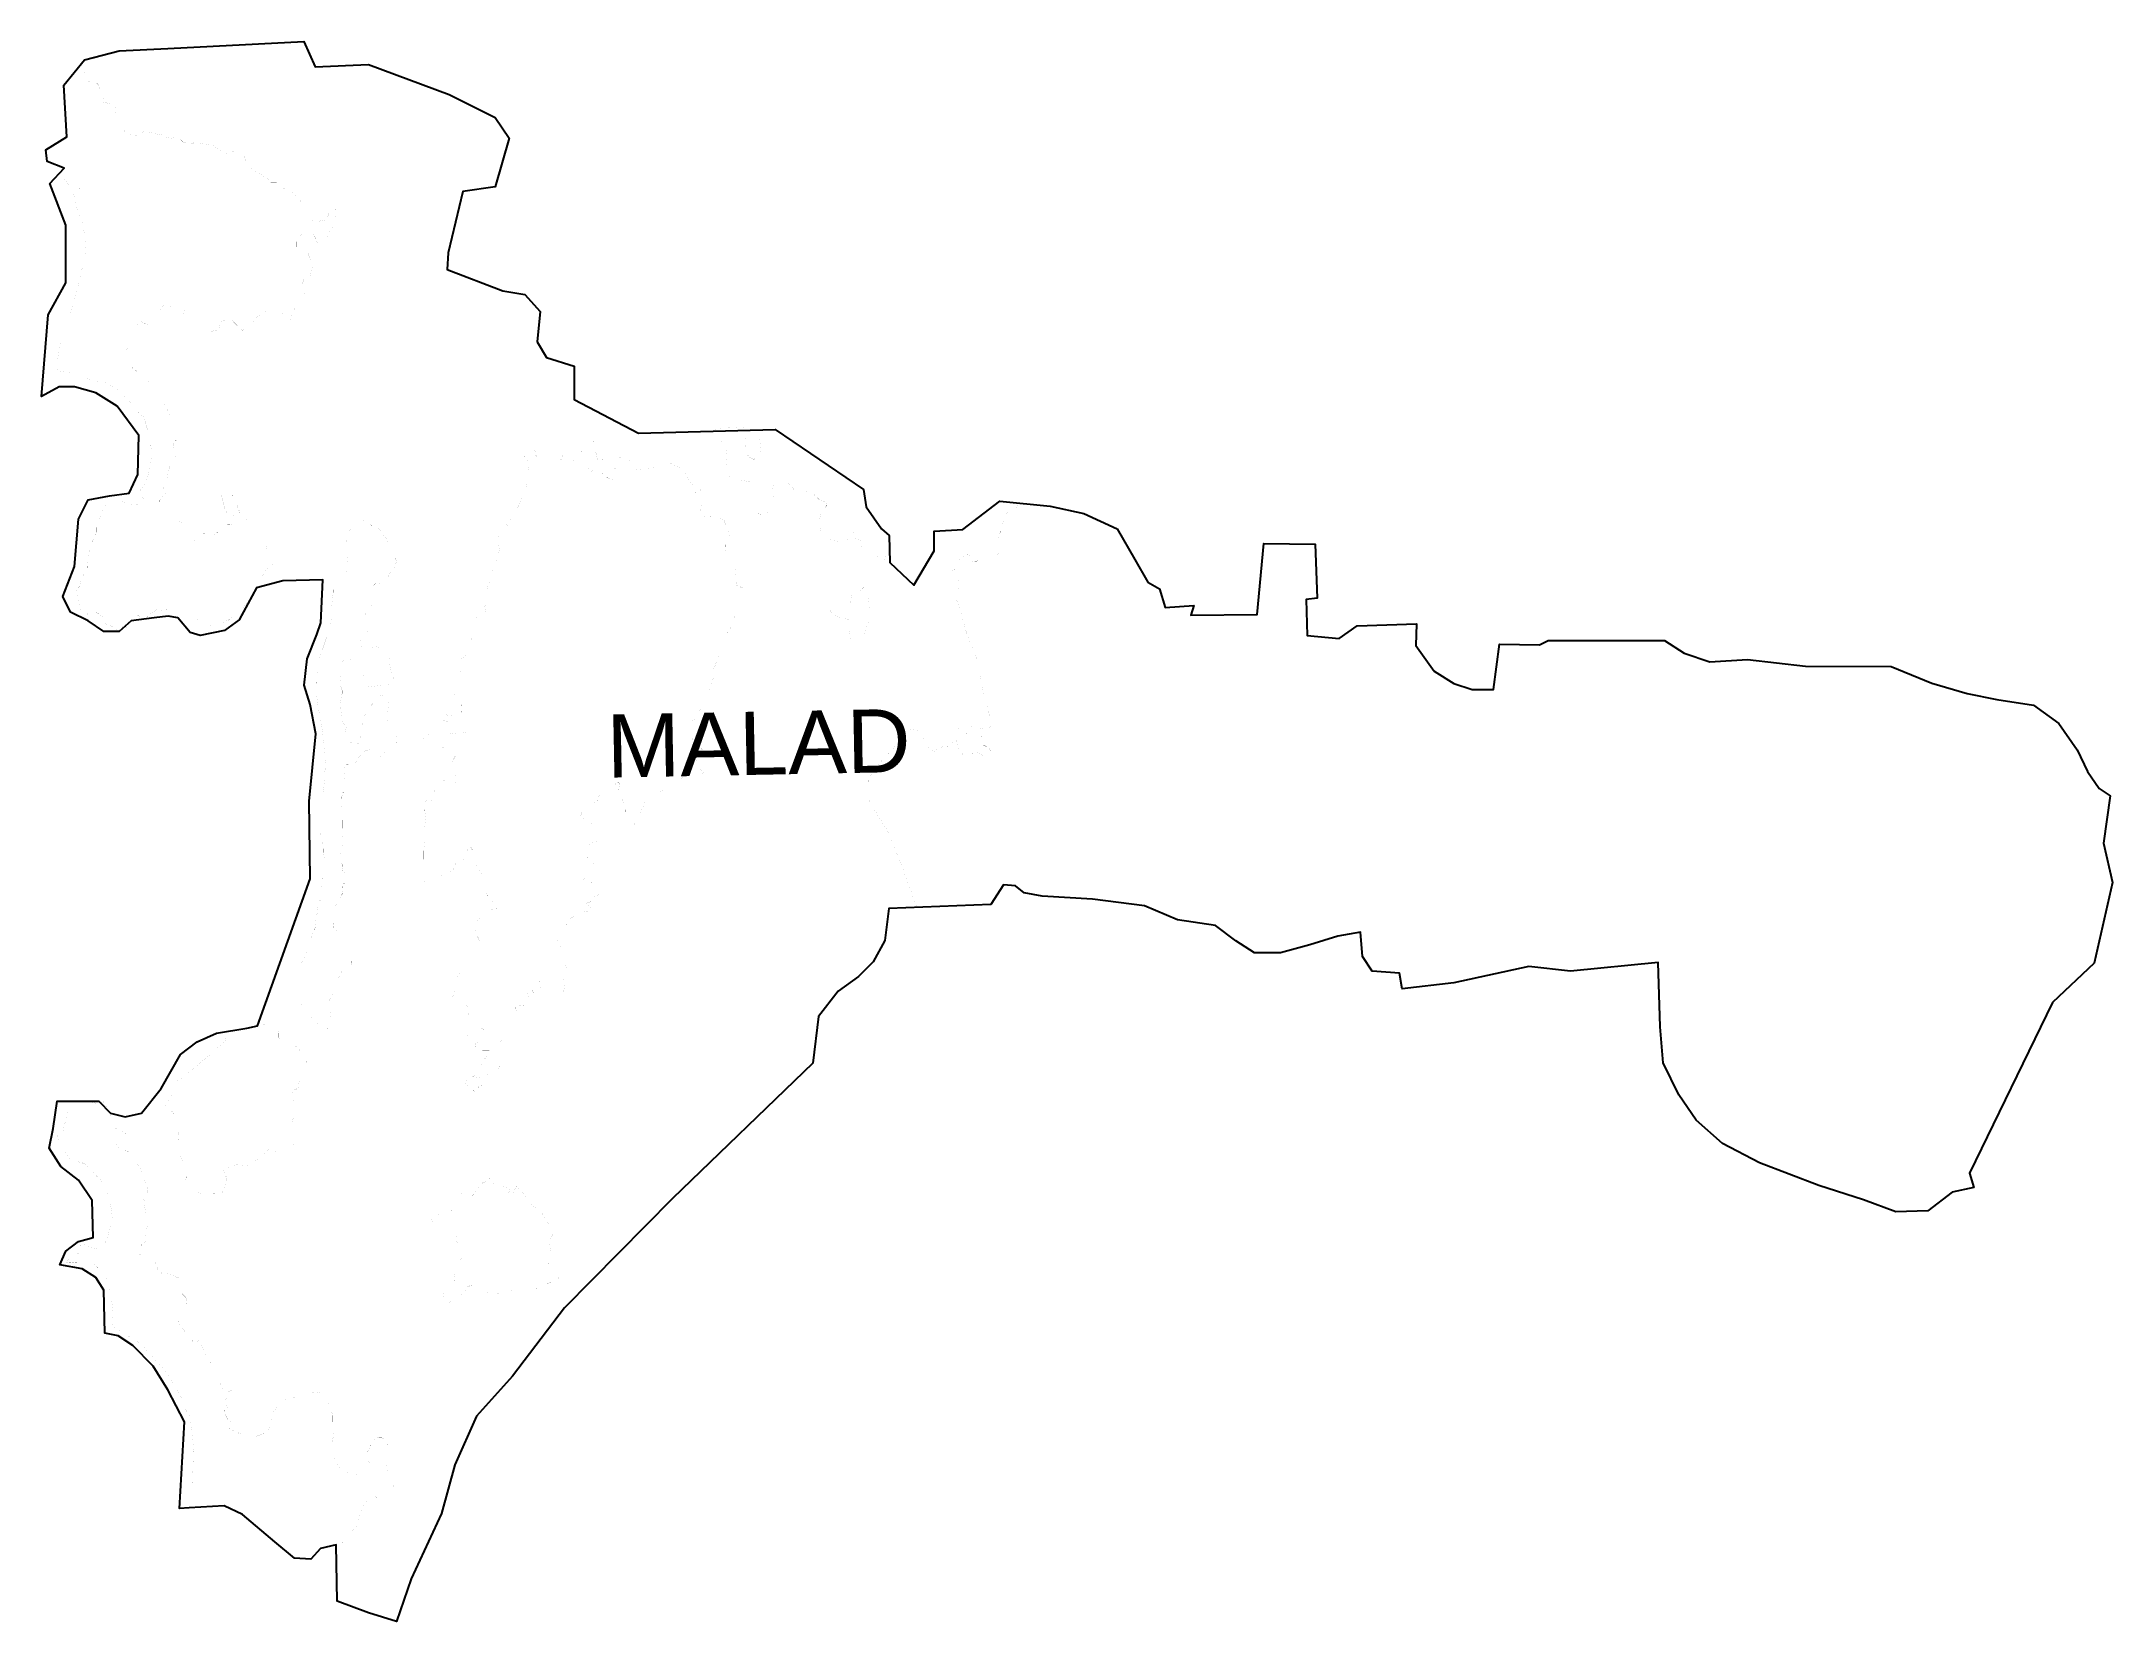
# Model space of a CAD drawing. Header units: metres. Extents: x 266585 to 279238, y 2117616 to 2127268.
import ezdxf

# ---------------------------------------------------------------- set-up
doc = ezdxf.new("R2010")
doc.units = ezdxf.units.M
for name, color, linetype in [('HAZARDS LINE', 1, 'Continuous'), ('village', 3, 'Continuous'), ('VILLAGE NAME', 250, 'Continuous')]:
    doc.layers.add(name, color=color, linetype=linetype)
doc.styles.get("Standard").update_dxf_attribs({"font": 'simplex.shx'})

msp = doc.modelspace()

# ---------------------------------------------------------------- texts
at = {"layer": 'VILLAGE NAME', "insert": (270034, 2123156), "char_height": 385.73, "attachment_point": 1, "rotation": 1.1028}
msp.add_mtext_dynamic_manual_height_columns('{\\fArial|b0|i0|c0|p34;MALAD}', width=2578.43, gutter_width=1929, heights=[0], dxfattribs=at)

# ---------------------------------------------------------------- linework, layer by layer
at = {"layer": 'HAZARDS LINE', "lineweight": 18, "const_width": 0.134}
for points in [[(266911, 2127172), (266905, 2127157), (266893, 2127133), (266881, 2127109), (266869, 2127102), (266861, 2127094), (266861, 2127090), (266857, 2127090), (266849, 2127082), (266844, 2127074), (266844, 2127070), (266848, 2127058), (266848, 2127050), (266848, 2127042), (266852, 2127034), (266856, 2127030), (266860, 2127030), (266868, 2127026), (266884, 2127022), (266892, 2127022), (266899, 2127022), (266911, 2127017), (266923, 2127013), (266931, 2127005), (266939, 2126993), (266939, 2126985), (266943, 2126977), (266943, 2126973), (266946, 2126969), (266950, 2126969), (266958, 2126969), (266962, 2126965), (266962, 2126961), (266965, 2126897), (266997, 2126889), (267017, 2126880), (267025, 2126880), (267029, 2126876), (267033, 2126872), (267037, 2126864), (267040, 2126820), (267047, 2126796), (267051, 2126788), (267063, 2126768), (267082, 2126736), (267090, 2126724), (267094, 2126716), (267106, 2126708), (267118, 2126704), (267126, 2126700), (267157, 2126691), (267169, 2126695), (267173, 2126695), (267181, 2126699), (267189, 2126703), (267197, 2126707), (267198, 2126710), (267210, 2126718), (267214, 2126718), (267218, 2126718), (267226, 2126718), (267233, 2126714), (267241, 2126714), (267273, 2126705), (267321, 2126697), (267348, 2126684), (267368, 2126676), (267376, 2126676), (267400, 2126680), (267412, 2126679), (267416, 2126679), (267420, 2126679), (267428, 2126671), (267436, 2126667), (267444, 2126659), (267452, 2126651), (267459, 2126651), (267471, 2126647), (267479, 2126643), (267487, 2126643), (267491, 2126642), (267499, 2126642), (267511, 2126646), (267519, 2126650), (267523, 2126650), (267535, 2126650), (267591, 2126641), (267611, 2126637), (267623, 2126637), (267634, 2126632), (267662, 2126612), (267690, 2126592), (267721, 2126583), (267725, 2126583), (267737, 2126591), (267753, 2126595), (267785, 2126606), (267797, 2126606), (267805, 2126602), (267813, 2126598), (267817, 2126590), (267821, 2126586), (267825, 2126578), (267825, 2126566), (267832, 2126538), (267836, 2126526), (267848, 2126514), (267863, 2126494), (267915, 2126461), (267950, 2126441), (267958, 2126437), (267966, 2126432), (267970, 2126424), (267974, 2126420), (267978, 2126412), (267982, 2126408), (267985, 2126404), (267989, 2126404), (268005, 2126404), (268013, 2126404), (268021, 2126404), (268033, 2126400), (268041, 2126399), (268045, 2126399), (268045, 2126395), (268049, 2126383), (268053, 2126375), (268061, 2126367), (268065, 2126367), (268073, 2126371), (268081, 2126371), (268085, 2126371), (268092, 2126371), (268096, 2126371), (268116, 2126347), (268144, 2126322), (268163, 2126306), (268167, 2126298), (268171, 2126282), (268182, 2126250), (268186, 2126222), (268194, 2126218), (268202, 2126210), (268206, 2126202), (268205, 2126194), (268209, 2126186), (268213, 2126182), (268221, 2126178), (268237, 2126174), (268257, 2126173), (268281, 2126169), (268293, 2126173), (268317, 2126176), (268325, 2126180), (268329, 2126184), (268329, 2126188), (268337, 2126208), (268341, 2126220), (268345, 2126228), (268353, 2126244), (268385, 2126243), (268385, 2126239), (268389, 2126231), (268389, 2126223), (268389, 2126215), (268385, 2126203), (268376, 2126168), (268372, 2126152), (268319, 2126053), (268315, 2126049), (268307, 2126041), (268299, 2126029), (268290, 2126021), (268286, 2126022), (268279, 2126022), (268275, 2126026), (268271, 2126030), (268271, 2126038), (268267, 2126046), (268263, 2126058), (268259, 2126066), (268255, 2126074), (268255, 2126078), (268248, 2126090), (268244, 2126094), (268236, 2126098), (268232, 2126102), (268224, 2126102), (268212, 2126106), (268208, 2126106), (268200, 2126106), (268192, 2126103), (268188, 2126103), (268184, 2126099), (268172, 2126091), (268160, 2126075), (268144, 2126051), (268143, 2126044), (268143, 2126036), (268143, 2126012), (268147, 2125996), (268151, 2125992), (268155, 2125988), (268159, 2125988), (268166, 2125983), (268174, 2125987), (268178, 2125987), (268186, 2125987), (268194, 2125987), (268198, 2125987), (268202, 2125987), (268206, 2125979), (268214, 2125971), (268222, 2125947), (268233, 2125919), (268241, 2125895), (268232, 2125855), (268228, 2125835), (268224, 2125831), (268220, 2125827), (268212, 2125823), (268208, 2125824), (268200, 2125820), (268192, 2125816), (268188, 2125812), (268184, 2125804), (268180, 2125792), (268179, 2125784), (268179, 2125776), (268183, 2125772), (268187, 2125764), (268191, 2125756), (268191, 2125748), (268191, 2125736), (268191, 2125728), (268182, 2125712), (268178, 2125704), (268174, 2125697), (268170, 2125693), (268162, 2125685), (268158, 2125677), (268142, 2125653), (268130, 2125634), (268121, 2125606), (268101, 2125562), (268093, 2125558), (268085, 2125555), (268077, 2125555), (268073, 2125559), (268069, 2125563), (268069, 2125567), (268069, 2125587), (268065, 2125595), (268065, 2125603), (268061, 2125607), (268054, 2125611), (268046, 2125615), (268038, 2125619), (268026, 2125623), (268006, 2125623), (267982, 2125624), (267970, 2125620), (267958, 2125620), (267914, 2125593), (267898, 2125581), (267882, 2125561), (267869, 2125546), (267861, 2125534), (267857, 2125526), (267837, 2125510), (267821, 2125507), (267813, 2125503), (267805, 2125507), (267801, 2125511), (267793, 2125515), (267785, 2125523), (267782, 2125531), (267758, 2125555), (267742, 2125567), (267734, 2125568), (267710, 2125564), (267690, 2125560), (267686, 2125556), (267678, 2125549), (267674, 2125545), (267670, 2125517), (267670, 2125513), (267666, 2125509), (267658, 2125505), (267614, 2125494), (267602, 2125494), (267594, 2125498), (267590, 2125498), (267582, 2125506), (267578, 2125518), (267574, 2125522), (267570, 2125522), (267566, 2125522), (267558, 2125522), (267535, 2125519), (267511, 2125523), (267499, 2125523), (267491, 2125531), (267487, 2125535), (267483, 2125535), (267475, 2125540), (267467, 2125540), (267459, 2125544), (267447, 2125544), (267447, 2125552), (267443, 2125556), (267444, 2125560), (267448, 2125572), (267456, 2125615), (267457, 2125631), (267457, 2125635), (267453, 2125639), (267449, 2125639), (267437, 2125644), (267413, 2125652), (267405, 2125648), (267401, 2125648), (267397, 2125648), (267389, 2125648), (267385, 2125648), (267381, 2125648), (267369, 2125649), (267353, 2125653), (267349, 2125653), (267341, 2125653), (267333, 2125653), (267321, 2125645), (267317, 2125637), (267309, 2125626), (267301, 2125598), (267300, 2125570), (267292, 2125558), (267276, 2125542), (267268, 2125539), (267248, 2125539), (267216, 2125543), (267212, 2125547), (267201, 2125552), (267197, 2125556), (267189, 2125556), (267181, 2125552), (267177, 2125548), (267177, 2125544), (267172, 2125536), (267172, 2125508), (267168, 2125500), (267160, 2125492), (267144, 2125481), (267136, 2125465), (267131, 2125461), (267131, 2125453), (267127, 2125445), (267119, 2125421), (267119, 2125417), (267115, 2125401), (267111, 2125390), (267102, 2125378), (267078, 2125342), (267078, 2125338), (267078, 2125334), (267078, 2125330), (267078, 2125326), (267094, 2125322), (267102, 2125322), (267106, 2125322), (267106, 2125318), (267109, 2125318), (267109, 2125314), (267113, 2125314), (267113, 2125310), (267137, 2125274), (267141, 2125274), (267141, 2125270), (267145, 2125266), (267152, 2125261), (267156, 2125261), (267160, 2125257), (267164, 2125257), (267168, 2125253), (267176, 2125249), (267200, 2125229), (267204, 2125229), (267204, 2125225), (267208, 2125225), (267208, 2125221), (267212, 2125217), (267216, 2125217), (267215, 2125213), (267219, 2125209), (267223, 2125209), (267223, 2125205), (267227, 2125205), (267231, 2125201), (267231, 2125197), (267235, 2125197), (267239, 2125197), (267239, 2125193), (267243, 2125192), (267247, 2125188), (267251, 2125184), (267255, 2125184), (267267, 2125172), (267271, 2125172), (267275, 2125168), (267274, 2125164), (267274, 2125160), (267278, 2125160), (267278, 2125156), (267282, 2125152), (267286, 2125144), (267290, 2125144), (267290, 2125140), (267294, 2125132), (267298, 2125120), (267302, 2125116), (267306, 2125112), (267313, 2125096), (267317, 2125092), (267317, 2125088), (267337, 2125056), (267337, 2125052), (267340, 2125044), (267352, 2125024), (267356, 2125012), (267356, 2125008), (267360, 2125000), (267364, 2124992), (267371, 2124980), (267375, 2124975), (267375, 2124971), (267379, 2124959), (267379, 2124956), (267383, 2124955), (267383, 2124947), (267383, 2124944), (267383, 2124940), (267387, 2124935), (267387, 2124932), (267387, 2124928), (267386, 2124924), (267382, 2124924), (267382, 2124920), (267386, 2124916), (267386, 2124912), (267390, 2124912), (267394, 2124907), (267402, 2124883), (267413, 2124851), (267413, 2124847), (267413, 2124843), (267413, 2124840), (267413, 2124832), (267409, 2124832), (267409, 2124828), (267405, 2124828), (267401, 2124828), (267401, 2124824), (267401, 2124820), (267393, 2124816), (267389, 2124804), (267389, 2124800), (267396, 2124764), (267396, 2124760), (267400, 2124760), (267404, 2124760), (267404, 2124756), (267408, 2124756), (267408, 2124752), (267408, 2124748), (267408, 2124744), (267408, 2124740), (267408, 2124736), (267408, 2124732), (267403, 2124728), (267403, 2124724), (267403, 2124720), (267403, 2124716), (267403, 2124712), (267399, 2124692), (267387, 2124697), (267383, 2124697), (267379, 2124697), (267379, 2124693), (267371, 2124685), (267371, 2124681), (267371, 2124677), (267367, 2124665), (267363, 2124649), (267358, 2124637), (267358, 2124633), (267358, 2124629), (267350, 2124594), (267350, 2124582), (267350, 2124578), (267345, 2124574), (267345, 2124570), (267345, 2124566), (267345, 2124562), (267341, 2124562), (267341, 2124554), (267333, 2124546), (267333, 2124542), (267329, 2124534), (267329, 2124530), (267329, 2124526), (267325, 2124526), (267325, 2124522), (267329, 2124522), (267329, 2124518), (267341, 2124514), (267341, 2124510), (267341, 2124506), (267340, 2124502), (267336, 2124502), (267332, 2124498), (267332, 2124494), (267328, 2124494), (267328, 2124490), (267308, 2124467), (267308, 2124463), (267304, 2124463), (267304, 2124459), (267304, 2124455), (267292, 2124431), (267271, 2124396), (267271, 2124392), (267275, 2124392), (267279, 2124387), (267283, 2124387), (267283, 2124383), (267287, 2124383), (267291, 2124383), (267291, 2124379), (267295, 2124379), (267299, 2124379), (267303, 2124379), (267307, 2124379), (267307, 2124383), (267311, 2124383), (267315, 2124383), (267319, 2124383), (267323, 2124383), (267327, 2124383), (267335, 2124379), (267343, 2124375), (267350, 2124370), (267354, 2124370), (267362, 2124366), (267366, 2124366), (267366, 2124362), (267366, 2124358), (267366, 2124354), (267370, 2124354), (267402, 2124346), (267422, 2124338), (267426, 2124338), (267430, 2124333), (267441, 2124329), (267445, 2124317), (267445, 2124313), (267449, 2124309), (267461, 2124293), (267465, 2124293), (267469, 2124293), (267469, 2124289), (267473, 2124289), (267477, 2124289), (267481, 2124289), (267485, 2124289), (267485, 2124285), (267489, 2124281), (267488, 2124277), (267488, 2124273), (267488, 2124269), (267492, 2124269), (267492, 2124265), (267492, 2124261), (267496, 2124257), (267496, 2124253), (267492, 2124249), (267488, 2124245), (267484, 2124245), (267492, 2124233), (267500, 2124225), (267504, 2124225), (267508, 2124233), (267508, 2124237), (267512, 2124233), (267516, 2124233), (267516, 2124229), (267524, 2124225), (267524, 2124221), (267519, 2124217), (267519, 2124213), (267523, 2124213), (267531, 2124209), (267535, 2124208), (267539, 2124224), (267544, 2124228), (267548, 2124240), (267552, 2124248), (267556, 2124248), (267556, 2124252), (267560, 2124252), (267564, 2124252), (267564, 2124256), (267568, 2124256), (267572, 2124260), (267576, 2124260), (267580, 2124264), (267584, 2124264), (267588, 2124263), (267592, 2124263), (267592, 2124259), (267596, 2124259), (267596, 2124255), (267600, 2124255), (267600, 2124251), (267604, 2124251), (267608, 2124251), (267632, 2124255), (267635, 2124255), (267639, 2124255), (267648, 2124263), (267652, 2124263), (267652, 2124267), (267656, 2124266), (267660, 2124266), (267664, 2124266), (267667, 2124258), (267671, 2124258), (267671, 2124254), (267675, 2124254), (267679, 2124254), (267683, 2124254), (267683, 2124258), (267691, 2124270), (267696, 2124274), (267712, 2124290), (267712, 2124294), (267712, 2124309), (267708, 2124310), (267708, 2124313), (267712, 2124313), (267720, 2124317), (267724, 2124317), (267728, 2124317), (267736, 2124317), (267740, 2124313), (267740, 2124317), (267772, 2124328), (267772, 2124332), (267772, 2124336), (267772, 2124344), (267772, 2124348), (267772, 2124352), (267772, 2124356), (267768, 2124356), (267768, 2124360), (267769, 2124364), (267765, 2124364), (267765, 2124368), (267749, 2124377), (267745, 2124377), (267741, 2124381), (267737, 2124385), (267733, 2124385), (267725, 2124389), (267721, 2124389), (267717, 2124389), (267713, 2124397), (267705, 2124409), (267706, 2124413), (267702, 2124421), (267702, 2124425), (267690, 2124473), (267683, 2124501), (267683, 2124517), (267683, 2124521), (267684, 2124569), (267688, 2124573), (267688, 2124581), (267688, 2124593), (267692, 2124596), (267692, 2124600), (267692, 2124604), (267700, 2124612), (267701, 2124616), (267704, 2124616), (267728, 2124604), (267736, 2124588), (267740, 2124580), (267744, 2124568), (267747, 2124560), (267751, 2124552), (267751, 2124544), (267751, 2124536), (267751, 2124528), (267751, 2124516), (267755, 2124504), (267754, 2124496), (267754, 2124492), (267758, 2124492), (267758, 2124488), (267758, 2124484), (267762, 2124484), (267766, 2124484), (267770, 2124484), (267770, 2124480), (267774, 2124476), (267774, 2124460), (267778, 2124456), (267778, 2124444), (267781, 2124428), (267785, 2124420), (267789, 2124408), (267793, 2124400), (267793, 2124392), (267797, 2124388), (267801, 2124380), (267804, 2124372), (267808, 2124360), (267808, 2124352), (267812, 2124352), (267812, 2124348), (267816, 2124348), (267828, 2124348), (267844, 2124347), (267856, 2124335), (267856, 2124327), (267859, 2124315), (267863, 2124295), (267871, 2124287), (267875, 2124287), (267879, 2124287), (267883, 2124287), (267883, 2124283), (267887, 2124279), (267887, 2124275), (267890, 2124259), (267902, 2124239), (267922, 2124215), (267926, 2124211), (267930, 2124211), (267941, 2124211), (267953, 2124210), (267957, 2124206), (267961, 2124202), (267961, 2124198), (267961, 2124194), (267961, 2124190), (267961, 2124186), (267957, 2124170), (267953, 2124167), (267949, 2124163), (267941, 2124151), (267925, 2124143), (267921, 2124143), (267909, 2124159), (267905, 2124163), (267901, 2124163), (267897, 2124163), (267893, 2124159), (267893, 2124155), (267893, 2124148), (267893, 2124144), (267893, 2124136), (267893, 2124132), (267897, 2124132), (267896, 2124128), (267904, 2124119), (267916, 2124107), (267920, 2124103), (267924, 2124095), (267928, 2124087), (267936, 2124083), (267940, 2124079), (267944, 2124079), (267944, 2124083), (267948, 2124083), (267952, 2124083), (267956, 2124087), (267960, 2124087), (267964, 2124087), (267972, 2124087), (267980, 2124090), (267987, 2124090), (267999, 2124094), (267999, 2124090), (268003, 2124090), (268003, 2124086), (268003, 2124082), (268003, 2124078), (267943, 2124027), (267943, 2124023), (267934, 2124000), (267930, 2123980), (267930, 2123964), (267926, 2123956), (267922, 2123952), (267918, 2123944), (267910, 2123940), (267898, 2123936), (267894, 2123936), (267886, 2123929), (267882, 2123929), (267878, 2123929), (267874, 2123929), (267866, 2123929), (267862, 2123929), (267854, 2123925), (267850, 2123921), (267850, 2123917), (267853, 2123913), (267853, 2123901), (267853, 2123893), (267853, 2123889), (267853, 2123885), (267853, 2123881), (267857, 2123877), (267857, 2123873), (267861, 2123865), (267861, 2123861), (267820, 2123814), (267800, 2123763), (267796, 2123763), (267788, 2123759), (267780, 2123755), (267767, 2123751), (267764, 2123751), (267755, 2123747), (267752, 2123747), (267744, 2123747), (267740, 2123744), (267735, 2123740), (267731, 2123736), (267727, 2123732), (267723, 2123732), (267687, 2123716), (267675, 2123709), (267667, 2123709), (267659, 2123709), (267651, 2123705), (267635, 2123705), (267627, 2123705), (267611, 2123698), (267603, 2123694), (267599, 2123694), (267592, 2123698), (267588, 2123702), (267576, 2123710), (267568, 2123710), (267568, 2123714), (267556, 2123718), (267552, 2123722), (267552, 2123738), (267536, 2123739), (267521, 2123755), (267513, 2123763), (267501, 2123775), (267497, 2123779), (267446, 2123796), (267426, 2123804), (267410, 2123808), (267390, 2123816), (267378, 2123809), (267374, 2123805), (267370, 2123805), (267362, 2123801), (267358, 2123801), (267354, 2123801), (267350, 2123801), (267346, 2123797), (267346, 2123789), (267342, 2123789), (267342, 2123785), (267338, 2123785), (267330, 2123785), (267326, 2123785), (267322, 2123785), (267314, 2123794), (267302, 2123798), (267298, 2123798), (267294, 2123798), (267290, 2123798), (267274, 2123786), (267258, 2123774), (267238, 2123763), (267234, 2123759), (267234, 2123755), (267230, 2123755), (267226, 2123751), (267222, 2123747), (267214, 2123747), (267206, 2123747), (267198, 2123747), (267194, 2123748), (267190, 2123752), (267186, 2123756), (267178, 2123760), (267170, 2123764), (267166, 2123764), (267162, 2123764), (267158, 2123760), (267150, 2123756), (267130, 2123736), (267126, 2123729), (267114, 2123705), (267110, 2123689), (267106, 2123685), (267106, 2123689), (267090, 2123697), (267082, 2123697), (267070, 2123694), (267081, 2123666), (267077, 2123666), (267065, 2123670), (267042, 2123678), (266998, 2123707), (266994, 2123707), (266982, 2123703), (266975, 2123723), (266963, 2123755), (266943, 2123763), (266936, 2123771), (266920, 2123779), (266908, 2123784), (266904, 2123788), (266896, 2123788), (266892, 2123788), (266884, 2123784), (266880, 2123780), (266872, 2123776), (266868, 2123772), (266864, 2123772), (266864, 2123768), (266860, 2123768), (266852, 2123768), (266848, 2123765), (266844, 2123765), (266840, 2123769), (266832, 2123777), (266824, 2123785), (266794, 2123925), (266798, 2123925), (266802, 2123924), (266806, 2123928), (266811, 2123932), (266815, 2123936), (266819, 2123940), (266823, 2123952), (266827, 2123980), (266839, 2124004), (266848, 2124023), (266852, 2124031), (266856, 2124035), (266864, 2124051), (266864, 2124063), (266868, 2124067), (266868, 2124075), (266865, 2124087), (266865, 2124099), (266873, 2124119), (266877, 2124146), (266881, 2124158), (266882, 2124166), (266882, 2124174), (266894, 2124210), (266902, 2124226), (266911, 2124238), (266915, 2124253), (266915, 2124257), (266919, 2124269), (266919, 2124297), (266928, 2124313), (266936, 2124345), (266953, 2124388), (266981, 2124448), (266985, 2124455), (266989, 2124459), (266993, 2124459), (267001, 2124463), (267045, 2124463), (267061, 2124462), (267073, 2124458), (267081, 2124458), (267101, 2124446), (267109, 2124446), (267136, 2124441), (267148, 2124441), (267156, 2124441), (267172, 2124437), (267184, 2124437), (267192, 2124437), (267200, 2124436), (267204, 2124436), (267208, 2124440), (267212, 2124440), (267212, 2124444), (267212, 2124452), (267209, 2124464), (267209, 2124472), (267197, 2124488), (267189, 2124500), (267185, 2124504), (267181, 2124508), (267181, 2124512), (267194, 2124532), (267214, 2124564), (267222, 2124583), (267239, 2124623), (267247, 2124675), (267252, 2124687), (267256, 2124730), (267257, 2124770), (267253, 2124798), (267254, 2124830), (267250, 2124842), (267242, 2124870), (267227, 2124914), (267216, 2124958), (267212, 2124970), (267192, 2124986), (267173, 2125006), (267145, 2125035), (267114, 2125083), (267083, 2125111), (267067, 2125127), (267047, 2125144), (267000, 2125172), (266964, 2125189), (266936, 2125189), (266917, 2125193), (266885, 2125202), (266865, 2125210), (266845, 2125222), (266837, 2125230), (266834, 2125238), (266830, 2125238), (266826, 2125242), (266806, 2125247), (266798, 2125247), (266766, 2125243), (266746, 2125244), (266730, 2125248), (266698, 2125252), (266694, 2125252), (266679, 2125268), (266679, 2125312), (266688, 2125352), (266705, 2125443), (266759, 2125606), (266801, 2125745), (266835, 2125887), (266856, 2125971), (266850, 2126078), (266839, 2126142), (266824, 2126190), (266801, 2126246), (266789, 2126298), (266782, 2126334), (266798, 2126338), (266814, 2126342), (266818, 2126342), (266822, 2126342), (266826, 2126346), (266830, 2126345), (266830, 2126353), (266830, 2126357), (266830, 2126361), (266826, 2126365), (266822, 2126366), (266814, 2126370), (266798, 2126374), (266790, 2126374), (266783, 2126378), (266771, 2126374), (266763, 2126374), (266735, 2126411), (266704, 2126447), (266688, 2126456)], [(271765, 2124167), (271763, 2124167), (271759, 2124167), (271755, 2124163), (271751, 2124155), (271747, 2124151), (271743, 2124143), (271743, 2124131), (271731, 2124099), (271731, 2124095), (271683, 2124124), (271592, 2124169), (271592, 2124173), (271592, 2124177), (271596, 2124177), (271596, 2124181), (271597, 2124185), (271597, 2124189), (271597, 2124193), (271597, 2124209), (271597, 2124217), (271593, 2124221), (271561, 2124225), (271558, 2124253), (271562, 2124257), (271558, 2124257), (271558, 2124261), (271558, 2124265), (271550, 2124265), (271522, 2124270), (271518, 2124270), (271510, 2124234), (271505, 2124222), (271505, 2124218), (271501, 2124214), (271497, 2124210), (271493, 2124210), (271458, 2124211), (271422, 2124219), (271402, 2124228), (271390, 2124228), (271386, 2124232), (271382, 2124232), (271378, 2124236), (271374, 2124240), (271370, 2124244), (271366, 2124244), (271362, 2124248), (271359, 2124248), (271355, 2124252), (271351, 2124260), (271351, 2124264), (271347, 2124268), (271347, 2124276), (271343, 2124304), (271340, 2124324), (271340, 2124352), (271344, 2124376), (271345, 2124388), (271345, 2124392), (271349, 2124396), (271349, 2124400), (271353, 2124404), (271361, 2124411), (271373, 2124419), (271377, 2124427), (271381, 2124431), (271381, 2124435), (271385, 2124435), (271385, 2124439), (271385, 2124443), (271381, 2124443), (271370, 2124455), (271358, 2124459), (271338, 2124468), (271334, 2124472), (271330, 2124476), (271326, 2124480), (271318, 2124484), (271314, 2124488), (271314, 2124496), (271310, 2124496), (271306, 2124500), (271303, 2124504), (271295, 2124508), (271287, 2124512), (271283, 2124512), (271279, 2124512), (271275, 2124516), (271267, 2124516), (271259, 2124516), (271255, 2124517), (271247, 2124513), (271235, 2124513), (271227, 2124513), (271223, 2124513), (271215, 2124513), (271207, 2124513), (271203, 2124513), (271195, 2124521), (271180, 2124534), (271172, 2124546), (271168, 2124554), (271160, 2124558), (271148, 2124566), (271136, 2124570), (271120, 2124574), (271100, 2124575), (271081, 2124575), (271073, 2124575), (271069, 2124575), (271065, 2124571), (271061, 2124567), (271056, 2124559), (271052, 2124531), (271052, 2124523), (271052, 2124519), (271052, 2124516), (271052, 2124512), (271056, 2124507), (271056, 2124496), (271055, 2124488), (271055, 2124468), (271055, 2124464), (271059, 2124444), (271059, 2124428), (271058, 2124424), (271058, 2124416), (271058, 2124396), (271058, 2124392), (271050, 2124392), (271038, 2124392), (271022, 2124392), (271018, 2124393), (271014, 2124393), (271010, 2124389), (271006, 2124389), (271006, 2124385), (271002, 2124385), (271002, 2124381), (270998, 2124381), (270994, 2124381), (270990, 2124377), (270986, 2124377), (270982, 2124377), (270974, 2124381), (270970, 2124381), (270962, 2124385), (270958, 2124393), (270959, 2124397), (270959, 2124405), (270959, 2124409), (270963, 2124413), (270963, 2124417), (270963, 2124421), (270963, 2124425), (270963, 2124429), (270959, 2124433), (270959, 2124445), (270959, 2124449), (270952, 2124465), (270952, 2124469), (270952, 2124473), (270952, 2124477), (270948, 2124485), (270944, 2124517), (270945, 2124537), (270937, 2124553), (270933, 2124561), (270921, 2124569), (270913, 2124577), (270897, 2124581), (270862, 2124586), (270826, 2124587), (270814, 2124587), (270810, 2124591), (270802, 2124599), (270794, 2124607), (270767, 2124611), (270767, 2124663), (270773, 2124767), (270773, 2124770), (270769, 2124775), (270769, 2124782), (270761, 2124799), (270734, 2124831), (270707, 2124867), (270699, 2124883), (270699, 2124887), (270699, 2124895), (270699, 2124899), (270703, 2124899), (270755, 2124906), (270882, 2124912), (270886, 2124912), (270890, 2124908), (270890, 2124904), (270890, 2124888), (270890, 2124852), (270885, 2124825), (270885, 2124821), (270881, 2124817), (270885, 2124809), (270885, 2124805), (270885, 2124801), (270889, 2124789), (270896, 2124761), (270900, 2124749), (270900, 2124745), (270900, 2124741), (270904, 2124737), (270904, 2124733), (270908, 2124729), (270912, 2124729), (270916, 2124725), (270923, 2124720), (270935, 2124716), (270939, 2124716), (270943, 2124720), (270951, 2124720), (270959, 2124720), (270963, 2124728), (270980, 2124763), (270969, 2124894)], [(271932, 2121979), (271835, 2122250), (271758, 2122438), (271665, 2122587), (271638, 2122643), (271640, 2122771), (271709, 2122865), (271777, 2122936), (271846, 2123026), (271875, 2123070), (271946, 2123057), (271958, 2123041), (271981, 2122985), (272005, 2122956), (272036, 2122928), (272060, 2122948), (272068, 2122947), (272072, 2122951), (272076, 2122951), (272088, 2122959), (272096, 2122959), (272100, 2122955), (272108, 2122955), (272108, 2122959), (272116, 2122959), (272120, 2122963), (272124, 2122963), (272124, 2122967), (272168, 2122998), (272172, 2122998), (272176, 2122990), (272180, 2122978), (272191, 2122938), (272199, 2122926), (272199, 2122918), (272211, 2122917), (272215, 2122913), (272251, 2122913), (272255, 2122917), (272271, 2122917), (272271, 2122921), (272279, 2122924), (272299, 2122924), (272319, 2122916), (272326, 2122912), (272346, 2122904), (272350, 2122911), (272354, 2122911), (272358, 2122915), (272374, 2122915), (272390, 2122919), (272394, 2122919), (272394, 2122923), (272390, 2122923), (272386, 2122927), (272387, 2122931), (272383, 2122935), (272383, 2122939), (272379, 2122943), (272379, 2122947), (272375, 2122947), (272375, 2122951), (272371, 2122955), (272367, 2122955), (272367, 2122959), (272363, 2122959), (272359, 2122963), (272351, 2122963), (272351, 2122967), (272339, 2122967), (272335, 2122971), (272335, 2122975), (272332, 2122995), (272336, 2123007), (272336, 2123019), (272332, 2123019), (272324, 2123023), (272308, 2123024), (272284, 2123032), (272273, 2123040), (272265, 2123040), (272261, 2123044), (272245, 2123040), (272213, 2123041), (272209, 2123045), (272201, 2123045), (272193, 2123053), (272189, 2123057), (272189, 2123065), (272186, 2123073), (272186, 2123081), (272190, 2123089), (272190, 2123097), (272194, 2123097), (272202, 2123101), (272214, 2123101), (272230, 2123096), (272273, 2123080), (272293, 2123072), (272321, 2123071), (272341, 2123067), (272369, 2123067), (272373, 2123070), (272377, 2123070), (272385, 2123090), (272381, 2123102), (272377, 2123118), (272378, 2123146), (272370, 2123178), (272370, 2123182), (272351, 2123242), (272351, 2123246), (272347, 2123254), (272348, 2123266), (272332, 2123318), (272333, 2123330), (272329, 2123334), (272329, 2123342), (272318, 2123398), (272318, 2123406), (272314, 2123406), (272314, 2123418), (272310, 2123418), (272310, 2123426), (272306, 2123446), (272307, 2123454), (272303, 2123458), (272299, 2123462), (272299, 2123494), (272295, 2123506), (272292, 2123522), (272292, 2123538), (272284, 2123550), (272276, 2123566), (272269, 2123578), (272265, 2123578), (272265, 2123586), (272245, 2123630), (272230, 2123674), (272192, 2123818), (272181, 2123838), (272177, 2123854), (272165, 2123870), (272161, 2123874), (272157, 2123878), (272158, 2123882), (272154, 2123882), (272158, 2123894), (272158, 2123898), (272162, 2123902), (272166, 2123902), (272182, 2123914), (272190, 2123937), (272190, 2123953), (272187, 2123981), (272179, 2123985), (272167, 2123985), (272151, 2123982), (272147, 2123982), (272151, 2123970), (272151, 2123966), (272139, 2123966), (272139, 2123962), (272123, 2123962), (272123, 2123966), (272115, 2123990), (272111, 2123998), (272112, 2124026), (272116, 2124030), (272116, 2124038), (272120, 2124042), (272124, 2124042), (272160, 2124037), (272160, 2124041), (272164, 2124045), (272176, 2124049), (272180, 2124049), (272176, 2124053), (272172, 2124057), (272168, 2124057), (272168, 2124061), (272160, 2124061), (272156, 2124057), (272152, 2124061), (272144, 2124061), (272140, 2124065), (272136, 2124066), (272128, 2124070), (272116, 2124070), (272117, 2124074), (272113, 2124074), (272113, 2124086), (272177, 2124093), (272221, 2124120), (272237, 2124132), (272245, 2124136), (272253, 2124132), (272257, 2124128), (272256, 2124116), (272260, 2124108), (272260, 2124092), (272264, 2124092), (272264, 2124088), (272288, 2124091), (272300, 2124091), (272300, 2124095), (272304, 2124095), (272312, 2124103), (272320, 2124107), (272324, 2124111), (272328, 2124111), (272332, 2124106), (272344, 2124106), (272356, 2124110), (272360, 2124110), (272364, 2124114), (272368, 2124114), (272368, 2124118), (272372, 2124118), (272376, 2124122), (272380, 2124126), (272384, 2124126), (272388, 2124130), (272392, 2124130), (272396, 2124133), (272416, 2124133), (272420, 2124133), (272424, 2124133), (272424, 2124129), (272424, 2124133), (272432, 2124145), (272432, 2124149), (272436, 2124153), (272432, 2124153), (272420, 2124165), (272421, 2124169), (272421, 2124173), (272421, 2124181), (272421, 2124209), (272429, 2124229), (272429, 2124236), (272438, 2124252), (272442, 2124268), (272442, 2124276), (272459, 2124332), (272467, 2124351), (272488, 2124395), (272496, 2124403), (272500, 2124407), (272504, 2124407), (272508, 2124407), (272512, 2124407), (272516, 2124406), (272520, 2124406), (272527, 2124402), (272531, 2124402), (272539, 2124402), (272539, 2124406), (272555, 2124448)], [(272264, 2124324), (272264, 2124323), (272259, 2124319), (272255, 2124315), (272251, 2124315), (272251, 2124315)], [(267469, 2118310), (267469, 2118311), (267473, 2118315), (267477, 2118319), (267485, 2118327), (267485, 2118331), (267485, 2118335), (267489, 2118335), (267489, 2118351), (267498, 2118371), (267498, 2118379), (267502, 2118406), (267506, 2118410), (267506, 2118426), (267507, 2118430), (267507, 2118434), (267507, 2118446), (267514, 2118665), (267507, 2118761), (267493, 2118864), (267473, 2118893), (267443, 2118981), (267431, 2118997), (267354, 2119133), (267244, 2119254), (267201, 2119303), (267082, 2119384), (267063, 2119396), (267031, 2119413), (267019, 2119425), (267016, 2119493), (267021, 2119505), (267021, 2119513), (267014, 2119576), (267014, 2119588), (267014, 2119604), (267006, 2119624), (266995, 2119660), (266995, 2119672), (266991, 2119672), (266991, 2119688), (266984, 2119712), (266972, 2119728), (266968, 2119732), (266964, 2119736), (266952, 2119753), (266913, 2119793), (266902, 2119813), (266898, 2119817), (266890, 2119821), (266882, 2119825), (266878, 2119829), (266866, 2119833), (266862, 2119830), (266854, 2119830), (266830, 2119814), (266826, 2119814), (266818, 2119814), (266814, 2119814), (266806, 2119810), (266802, 2119807), (266794, 2119807), (266790, 2119807), (266786, 2119803), (266782, 2119807), (266778, 2119807), (266774, 2119807), (266774, 2119811), (266770, 2119815), (266766, 2119811), (266762, 2119811), (266758, 2119811), (266754, 2119811), (266738, 2119807), (266730, 2119808), (266726, 2119812), (266730, 2119816), (266746, 2119823), (266751, 2119831), (266751, 2119835), (266751, 2119843), (266759, 2119847), (266775, 2119851), (266787, 2119859), (266787, 2119862), (266791, 2119858), (266807, 2119862), (266811, 2119862), (266815, 2119866), (266815, 2119870), (266819, 2119878), (266819, 2119882), (266823, 2119910), (266827, 2119918), (266832, 2119922), (266835, 2119922), (266843, 2119921), (266891, 2119901), (266923, 2119892), (266927, 2119892), (266935, 2119896), (266939, 2119900), (266943, 2119904), (266947, 2119912), (266951, 2119920), (266955, 2119920), (266959, 2119924), (266963, 2119924), (266967, 2119924), (266971, 2119928), (266975, 2119931), (266979, 2119939), (266987, 2119959), (266996, 2119991), (267008, 2120023), (267013, 2120050), (267017, 2120082), (267014, 2120114), (267010, 2120146), (267003, 2120182), (266991, 2120218), (266976, 2120258), (266964, 2120286), (266953, 2120302), (266937, 2120322), (266909, 2120351), (266882, 2120383), (266847, 2120411), (266831, 2120419), (266823, 2120420), (266811, 2120424), (266803, 2120424), (266795, 2120424), (266791, 2120424), (266787, 2120424), (266779, 2120424), (266775, 2120428), (266767, 2120432), (266763, 2120440), (266728, 2120485), (266705, 2120509), (266693, 2120541), (266686, 2120561), (266682, 2120569), (266682, 2120577), (266686, 2120585), (266686, 2120589), (266690, 2120593), (266718, 2120600), (266722, 2120636), (266727, 2120656), (266748, 2120735), (266756, 2120775), (266756, 2120779), (266761, 2120787), (266765, 2120791), (266769, 2120795), (266773, 2120799), (266781, 2120798), (266785, 2120798), (266797, 2120798), (266868, 2120793), (266888, 2120789), (266920, 2120781), (266932, 2120776), (266940, 2120776), (266948, 2120780), (266964, 2120792), (267014, 2120699), (267014, 2120680), (267014, 2120668), (267014, 2120664), (267017, 2120660), (267017, 2120656), (267017, 2120652), (267021, 2120648), (267021, 2120644), (267029, 2120636), (267037, 2120631), (267049, 2120623), (267069, 2120619), (267080, 2120607), (267088, 2120603), (267096, 2120595), (267100, 2120595), (267100, 2120587), (267096, 2120583), (267096, 2120571), (267088, 2120563), (267084, 2120559), (267080, 2120559), (267072, 2120559), (267064, 2120563), (267056, 2120571), (267052, 2120568), (267048, 2120568), (267044, 2120564), (267044, 2120560), (267044, 2120552), (267044, 2120544), (267044, 2120532), (267059, 2120508), (267063, 2120496), (267067, 2120492), (267071, 2120492), (267103, 2120491), (267107, 2120487), (267111, 2120487), (267118, 2120483), (267130, 2120471), (267142, 2120459), (267150, 2120451), (267154, 2120439), (267165, 2120411), (267169, 2120406), (267185, 2120394), (267189, 2120386), (267200, 2120350), (267231, 2120274), (267235, 2120262), (267235, 2120258), (267235, 2120250), (267234, 2120246), (267234, 2120242), (267230, 2120238), (267226, 2120238), (267226, 2120234), (267226, 2120222), (267222, 2120215), (267222, 2120207), (267218, 2120203), (267214, 2120199), (267210, 2120195), (267214, 2120179), (267213, 2120167), (267217, 2120139), (267232, 2120071), (267236, 2120055), (267231, 2120039), (267231, 2120031), (267227, 2120011), (267223, 2119996), (267223, 2119980), (267222, 2119964), (267222, 2119956), (267226, 2119944), (267222, 2119940), (267222, 2119936), (267214, 2119932), (267210, 2119928), (267206, 2119928), (267202, 2119924), (267198, 2119920), (267198, 2119912), (267197, 2119884), (267197, 2119876), (267193, 2119872), (267193, 2119868), (267189, 2119865), (267189, 2119861), (267185, 2119857), (267189, 2119849), (267189, 2119845), (267193, 2119845), (267193, 2119841), (267197, 2119841), (267244, 2119840), (267260, 2119840), (267264, 2119836), (267268, 2119832), (267272, 2119828), (267280, 2119819), (267284, 2119799), (267299, 2119755), (267299, 2119751), (267315, 2119747), (267319, 2119743), (267331, 2119743), (267358, 2119739), (267374, 2119734), (267402, 2119726), (267414, 2119718), (267426, 2119714), (267430, 2119710), (267434, 2119702), (267437, 2119698), (267437, 2119694), (267437, 2119682), (267433, 2119670), (267433, 2119662), (267433, 2119654), (267433, 2119650), (267440, 2119630), (267444, 2119618), (267452, 2119610), (267468, 2119594), (267472, 2119582), (267475, 2119566), (267471, 2119562), (267471, 2119558), (267467, 2119550), (267467, 2119546), (267463, 2119538), (267463, 2119530), (267467, 2119506), (267466, 2119498), (267466, 2119486), (267466, 2119482), (267462, 2119482), (267458, 2119478), (267454, 2119474), (267442, 2119467), (267430, 2119463), (267426, 2119455), (267422, 2119451), (267422, 2119447), (267426, 2119435), (267445, 2119411), (267480, 2119359), (267512, 2119326), (267520, 2119322), (267532, 2119322), (267564, 2119341), (267568, 2119345), (267572, 2119341), (267576, 2119341), (267576, 2119337), (267579, 2119333), (267579, 2119329), (267579, 2119325), (267579, 2119321), (267575, 2119321), (267571, 2119317), (267567, 2119313), (267563, 2119310), (267563, 2119306), (267571, 2119286), (267590, 2119233), (267594, 2119233), (267602, 2119233), (267610, 2119229), (267614, 2119229), (267618, 2119225), (267622, 2119217), (267622, 2119213), (267613, 2119209), (267648, 2119141), (267679, 2119069), (267694, 2119021), (267702, 2119013), (267758, 2119032), (267766, 2118996), (267754, 2118988), (267710, 2118977), (267713, 2118961), (267713, 2118949), (267725, 2118917), (267705, 2118905), (267701, 2118905), (267701, 2118901), (267708, 2118881), (267724, 2118849), (267728, 2118845), (267736, 2118845), (267740, 2118841), (267739, 2118837), (267739, 2118833), (267739, 2118825), (267739, 2118817), (267731, 2118801), (267731, 2118797), (267731, 2118793), (267735, 2118793), (267743, 2118789), (267794, 2118765), (267818, 2118752), (267838, 2118748), (267858, 2118744), (267869, 2118743), (267893, 2118747), (267929, 2118759), (267950, 2118770), (267962, 2118778), (267966, 2118778), (267970, 2118786), (267978, 2118806), (267986, 2118825), (267991, 2118857), (267995, 2118877), (267999, 2118885), (267999, 2118893), (268003, 2118897), (268019, 2118917), (268028, 2118932), (268040, 2118944), (268068, 2118968), (268076, 2118971), (268092, 2118975), (268116, 2118979), (268120, 2118983), (268124, 2118983), (268132, 2118987), (268136, 2118990), (268144, 2118998), (268148, 2119006), (268156, 2119006), (268176, 2119014), (268204, 2119013), (268240, 2119013), (268268, 2119012), (268292, 2119016), (268296, 2119016), (268300, 2119016), (268304, 2119016), (268307, 2119012), (268311, 2119012), (268327, 2118996), (268331, 2118992), (268335, 2118988), (268339, 2118984), (268339, 2118980), (268339, 2118964), (268338, 2118936), (268338, 2118932), (268338, 2118928), (268342, 2118924), (268346, 2118920), (268358, 2118896), (268361, 2118884), (268365, 2118876), (268365, 2118856), (268365, 2118848), (268365, 2118836), (268364, 2118816), (268360, 2118800), (268364, 2118788), (268372, 2118772), (268367, 2118740), (268363, 2118724), (268359, 2118712), (268359, 2118700), (268362, 2118681), (268366, 2118673), (268370, 2118645), (268370, 2118629), (268397, 2118572), (268404, 2118556), (268416, 2118544), (268436, 2118532), (268479, 2118520), (268511, 2118511), (268539, 2118495), (268563, 2118494), (268583, 2118494), (268591, 2118498), (268599, 2118502), (268603, 2118510), (268603, 2118518), (268599, 2118534), (268599, 2118546), (268596, 2118562), (268588, 2118582), (268584, 2118594), (268573, 2118622), (268573, 2118634), (268569, 2118638), (268573, 2118642), (268577, 2118653), (268581, 2118661), (268593, 2118689), (268593, 2118693), (268598, 2118705), (268602, 2118709), (268610, 2118721), (268622, 2118732), (268630, 2118736), (268646, 2118740), (268658, 2118740), (268666, 2118740), (268670, 2118736), (268674, 2118736), (268682, 2118728), (268686, 2118724), (268689, 2118720), (268689, 2118716), (268697, 2118707), (268701, 2118699), (268701, 2118695), (268697, 2118684), (268697, 2118676), (268693, 2118672), (268689, 2118668), (268685, 2118656), (268676, 2118644), (268676, 2118632), (268676, 2118616), (268680, 2118604), (268684, 2118596), (268706, 2118524), (268733, 2118452), (268737, 2118432), (268741, 2118420), (268737, 2118404), (268732, 2118384), (268728, 2118373), (268724, 2118365), (268716, 2118361), (268704, 2118357), (268696, 2118357), (268680, 2118357), (268676, 2118357), (268656, 2118362), (268625, 2118378), (268621, 2118382), (268609, 2118386), (268605, 2118386), (268597, 2118382), (268593, 2118378), (268585, 2118371), (268577, 2118359), (268560, 2118339), (268540, 2118296), (268519, 2118228), (268515, 2118220), (268511, 2118208), (268507, 2118197), (268502, 2118189), (268494, 2118181), (268482, 2118165), (268474, 2118157), (268446, 2118138), (268438, 2118134), (268426, 2118110), (268422, 2118102), (268422, 2118098), (268429, 2118074), (268417, 2118066), (268401, 2118063), (268386, 2118059)], [(268232, 2117998), (268229, 2117997), (268225, 2118002), (268169, 2117998), (268161, 2117998), (268153, 2118003), (268102, 2118027), (268090, 2118031), (268086, 2118039), (268078, 2118047), (268074, 2118055), (268071, 2118060), (268063, 2118068), (268035, 2118088), (267976, 2118133), (267956, 2118153), (267948, 2118156)]]:
    msp.add_lwpolyline(points, dxfattribs=at)
for points in [[(269965, 2124830), (269961, 2124830), (269961, 2124826), (269957, 2124826), (269961, 2124826), (269961, 2124818), (269961, 2124814), (269961, 2124798), (269961, 2124794), (269961, 2124786), (269961, 2124782), (269965, 2124778), (269972, 2124758), (269976, 2124742), (269980, 2124718), (269979, 2124698), (269979, 2124683), (269975, 2124671), (269971, 2124659), (269959, 2124651), (269943, 2124639), (269943, 2124635), (269939, 2124635), (269939, 2124639), (269935, 2124643), (269935, 2124647), (269935, 2124651), (269923, 2124671), (269923, 2124675), (269923, 2124679), (269923, 2124683), (269923, 2124687), (269924, 2124691), (269924, 2124695), (269920, 2124699), (269920, 2124703), (269916, 2124703), (269916, 2124707), (269912, 2124711), (269912, 2124715), (269908, 2124715), (269908, 2124719), (269904, 2124719), (269904, 2124723), (269900, 2124724), (269896, 2124724), (269896, 2124728), (269892, 2124732), (269892, 2124736), (269888, 2124736), (269888, 2124740), (269888, 2124744), (269885, 2124756), (269885, 2124760), (269881, 2124764), (269881, 2124768), (269877, 2124772), (269873, 2124776), (269869, 2124776), (269865, 2124776), (269861, 2124776), (269861, 2124772), (269857, 2124772), (269857, 2124768), (269853, 2124760), (269849, 2124756), (269849, 2124748), (269849, 2124744), (269845, 2124736), (269844, 2124728), (269844, 2124724), (269836, 2124716), (269836, 2124712), (269832, 2124709), (269832, 2124705), (269828, 2124705), (269824, 2124705), (269820, 2124705), (269820, 2124709), (269812, 2124713), (269808, 2124717), (269800, 2124717), (269797, 2124725), (269773, 2124733), (269765, 2124737), (269761, 2124734), (269761, 2124730), (269761, 2124726), (269761, 2124722), (269761, 2124718), (269761, 2124714), (269757, 2124714), (269753, 2124710), (269753, 2124706), (269748, 2124698), (269744, 2124698), (269744, 2124694), (269740, 2124694), (269736, 2124694), (269728, 2124690), (269724, 2124690), (269720, 2124690), (269720, 2124686), (269716, 2124686), (269712, 2124686), (269712, 2124690), (269709, 2124694), (269705, 2124695), (269701, 2124695), (269697, 2124695), (269693, 2124695), (269689, 2124691), (269685, 2124691), (269681, 2124691), (269677, 2124691), (269673, 2124699), (269661, 2124707), (269657, 2124707), (269649, 2124703), (269641, 2124703), (269637, 2124707), (269633, 2124707), (269629, 2124712), (269613, 2124728), (269610, 2124736), (269602, 2124740), (269602, 2124748), (269602, 2124752), (269602, 2124764), (269598, 2124768), (269590, 2124768), (269582, 2124764), (269570, 2124764), (269566, 2124760), (269550, 2124741), (269542, 2124737), (269538, 2124733), (269538, 2124729), (269546, 2124717), (269553, 2124709), (269553, 2124701), (269553, 2124697), (269557, 2124677), (269561, 2124649), (269568, 2124617), (269564, 2124597), (269551, 2124565), (269543, 2124526), (269539, 2124522), (269535, 2124518), (269527, 2124518), (269527, 2124514), (269523, 2124510), (269523, 2124506), (269523, 2124502), (269526, 2124494), (269526, 2124490), (269510, 2124454), (269502, 2124435), (269498, 2124423), (269493, 2124419), (269486, 2124419), (269482, 2124423), (269474, 2124423), (269474, 2124419), (269470, 2124415), (269465, 2124407), (269461, 2124399), (269457, 2124387), (269457, 2124368), (269440, 2124320), (269436, 2124312), (269432, 2124312), (269424, 2124316), (269416, 2124316), (269416, 2124320), (269408, 2124320), (269396, 2124293), (269380, 2124257), (269380, 2124253), (269379, 2124245), (269379, 2124237), (269383, 2124225), (269383, 2124217), (269383, 2124209), (269379, 2124205), (269379, 2124197), (269379, 2124189), (269382, 2124181), (269382, 2124174), (269386, 2124169), (269386, 2124162), (269382, 2124158), (269374, 2124138), (269366, 2124114), (269361, 2124090), (269353, 2124078), (269349, 2124070), (269345, 2124063), (269345, 2124059), (269341, 2124055), (269341, 2124051), (269340, 2124023), (269340, 2124007), (269336, 2123999), (269332, 2123983), (269311, 2123944), (269307, 2123924), (269307, 2123912), (269307, 2123904), (269307, 2123896), (269311, 2123888), (269310, 2123880), (269310, 2123876), (269302, 2123840), (269293, 2123812), (269293, 2123808), (269293, 2123804), (269297, 2123800), (269301, 2123776), (269301, 2123772), (269297, 2123773), (269297, 2123769), (269273, 2123769), (269269, 2123769), (269261, 2123765), (269241, 2123749), (269233, 2123746), (269233, 2123742), (269229, 2123738), (269229, 2123730), (269224, 2123710), (269220, 2123690), (269216, 2123678), (269215, 2123626), (269211, 2123610), (269211, 2123591), (269214, 2123579), (269214, 2123563), (269210, 2123555), (269210, 2123543), (269202, 2123539), (269141, 2123488), (269137, 2123480), (269133, 2123476), (269133, 2123468), (269133, 2123456), (269137, 2123448), (269137, 2123436), (269144, 2123416), (269144, 2123400), (269148, 2123384), (269148, 2123376), (269139, 2123313), (269139, 2123305), (269119, 2123293), (269115, 2123289), (269111, 2123289), (269111, 2123285), (269106, 2123277), (269106, 2123274), (269106, 2123270), (269110, 2123265), (269110, 2123262), (269114, 2123257), (269122, 2123253), (269130, 2123253), (269134, 2123245), (269138, 2123237), (269146, 2123229), (269149, 2123217), (269149, 2123209), (269153, 2123201), (269149, 2123177), (269149, 2123169), (269145, 2123165), (269137, 2123154), (269132, 2123150), (269128, 2123146), (269113, 2123146), (269093, 2123150), (269073, 2123151), (269057, 2123155), (269049, 2123159), (269033, 2123159), (269025, 2123155), (269021, 2123151), (269021, 2123143), (269025, 2123135), (269029, 2123131), (269033, 2123127), (269037, 2123123), (269044, 2123119), (269060, 2123115), (269092, 2123102), (269132, 2123086), (269159, 2123082), (269179, 2123077), (269195, 2123073), (269199, 2123073), (269199, 2123069), (269199, 2123065), (269199, 2123057), (269195, 2123053), (269187, 2123049), (269175, 2123049), (269147, 2123038), (269115, 2123038), (269107, 2123039), (269079, 2123043), (269075, 2123043), (269063, 2123051), (269055, 2123055), (269047, 2123055), (269036, 2123055), (269032, 2123056), (269024, 2123056), (268996, 2123052), (268944, 2123033), (268928, 2123029), (268924, 2123021), (268907, 2122994), (268907, 2122982), (268907, 2122974), (268911, 2122970), (268911, 2122966), (268919, 2122962), (268923, 2122958), (268931, 2122953), (268938, 2122953), (268946, 2122949), (268954, 2122949), (268962, 2122949), (268974, 2122949), (269010, 2122956), (269022, 2122956), (269030, 2122956), (269046, 2122952), (269066, 2122940), (269074, 2122939), (269094, 2122935), (269105, 2122935), (269109, 2122931), (269113, 2122927), (269113, 2122923), (269117, 2122919), (269117, 2122915), (269113, 2122911), (269113, 2122903), (269109, 2122895), (269105, 2122887), (269101, 2122879), (269097, 2122875), (269096, 2122867), (269092, 2122864), (269088, 2122860), (269088, 2122856), (269084, 2122852), (269088, 2122836), (269088, 2122832), (269092, 2122828), (269100, 2122820), (269108, 2122804), (269115, 2122772), (269119, 2122764), (269119, 2122756), (269119, 2122748), (269115, 2122744), (269110, 2122736), (269106, 2122732), (269098, 2122732), (269095, 2122732), (269087, 2122732), (269071, 2122740), (269035, 2122757), (268995, 2122765), (268987, 2122765), (268979, 2122762), (268979, 2122758), (268975, 2122754), (268971, 2122742), (268971, 2122734), (268967, 2122722), (268975, 2122702), (268990, 2122686), (269002, 2122670), (269006, 2122658), (269006, 2122650), (269002, 2122642), (268998, 2122634), (268989, 2122630), (268986, 2122630), (268978, 2122630), (268970, 2122630), (268950, 2122639), (268942, 2122639), (268938, 2122635), (268930, 2122615), (268925, 2122575), (268925, 2122567), (268929, 2122555), (268932, 2122527), (268927, 2122472), (268926, 2122388), (268921, 2122324), (268921, 2122273), (268916, 2122257), (268916, 2122245), (268920, 2122229), (268919, 2122161), (268926, 2122121), (268938, 2122105), (268946, 2122101), (268962, 2122101), (268970, 2122101), (268982, 2122100), (268986, 2122104), (268998, 2122104), (269006, 2122108), (269010, 2122116), (269022, 2122124), (269026, 2122140), (269026, 2122164), (269031, 2122183), (269031, 2122191), (269035, 2122195), (269039, 2122199), (269047, 2122199), (269055, 2122199), (269059, 2122195), (269071, 2122195), (269075, 2122195), (269083, 2122195), (269091, 2122198), (269099, 2122202), (269099, 2122206), (269103, 2122218), (269111, 2122238), (269119, 2122250), (269123, 2122254), (269127, 2122258), (269135, 2122262), (269143, 2122261), (269147, 2122261), (269155, 2122265), (269159, 2122269), (269164, 2122277), (269172, 2122293), (269184, 2122313), (269192, 2122336), (269200, 2122340), (269208, 2122344), (269212, 2122344), (269212, 2122336), (269220, 2122328), (269220, 2122316), (269231, 2122288), (269235, 2122276), (269239, 2122260), (269243, 2122244), (269246, 2122224), (269250, 2122216), (269254, 2122212), (269285, 2122172), (269293, 2122164), (269293, 2122156), (269297, 2122148), (269297, 2122140), (269297, 2122132), (269297, 2122120), (269296, 2122108), (269300, 2122096), (269304, 2122084), (269304, 2122080), (269304, 2122072), (269308, 2122052), (269307, 2122032), (269311, 2122028), (269335, 2122016), (269351, 2122007), (269359, 2122003), (269363, 2121999), (269366, 2121995), (269370, 2121987), (269374, 2121983), (269374, 2121979), (269370, 2121975), (269362, 2121971), (269358, 2121968), (269354, 2121968), (269346, 2121968), (269342, 2121968), (269334, 2121964), (269330, 2121964), (269326, 2121960), (269322, 2121960), (269318, 2121956), (269306, 2121936), (269294, 2121933), (269266, 2121917), (269250, 2121897), (269241, 2121882), (269233, 2121862), (269233, 2121858), (269237, 2121850), (269240, 2121822), (269248, 2121802), (269256, 2121786), (269260, 2121770), (269256, 2121762), (269251, 2121758), (269247, 2121754), (269239, 2121754), (269232, 2121758), (269220, 2121758), (269216, 2121759), (269212, 2121755), (269208, 2121755), (269208, 2121751), (269203, 2121743), (269195, 2121727), (269187, 2121703), (269183, 2121695), (269183, 2121687), (269179, 2121683), (269175, 2121679), (269175, 2121675), (269171, 2121672), (269163, 2121668), (269163, 2121664), (269154, 2121660), (269150, 2121652), (269142, 2121640), (269142, 2121628), (269142, 2121620), (269142, 2121608), (269142, 2121588), (269121, 2121541), (269112, 2121509), (269112, 2121497), (269112, 2121485), (269112, 2121473), (269104, 2121450), (269095, 2121422), (269103, 2121414), (269107, 2121414), (269111, 2121410), (269119, 2121409), (269123, 2121409), (269147, 2121409), (269159, 2121409), (269167, 2121405), (269171, 2121401), (269174, 2121393), (269182, 2121381), (269194, 2121365), (269198, 2121345), (269189, 2121317), (269185, 2121305), (269185, 2121289), (269189, 2121277), (269185, 2121261), (269184, 2121237), (269188, 2121225), (269188, 2121213), (269188, 2121201), (269187, 2121189), (269191, 2121173), (269195, 2121169), (269199, 2121169), (269211, 2121181), (269236, 2121225), (269240, 2121240), (269240, 2121244), (269248, 2121244), (269256, 2121244), (269268, 2121240), (269272, 2121240), (269288, 2121232), (269292, 2121228), (269296, 2121228), (269299, 2121228), (269303, 2121228), (269307, 2121228), (269311, 2121227), (269315, 2121227), (269319, 2121223), (269323, 2121223), (269323, 2121219), (269323, 2121215), (269319, 2121203), (269319, 2121199), (269315, 2121192), (269311, 2121184), (269307, 2121180), (269303, 2121180), (269299, 2121176), (269287, 2121172), (269263, 2121164), (269239, 2121145), (269235, 2121141), (269234, 2121133), (269234, 2121129), (269238, 2121125), (269246, 2121121), (269274, 2121109), (269278, 2121104), (269286, 2121104), (269298, 2121104), (269306, 2121104), (269314, 2121104), (269318, 2121104), (269322, 2121100), (269321, 2121096), (269321, 2121092), (269321, 2121088), (269317, 2121084), (269313, 2121080), (269309, 2121076), (269297, 2121056), (269289, 2121049), (269285, 2121041), (269277, 2121033), (269277, 2121021), (269273, 2121017), (269280, 2121001), (269276, 2120997), (269264, 2120989), (269260, 2120985), (269256, 2120977), (269256, 2120973), (269256, 2120965), (269260, 2120961), (269260, 2120957), (269264, 2120953), (269264, 2120949), (269259, 2120941), (269255, 2120942), (269255, 2120938), (269247, 2120938), (269243, 2120938), (269240, 2120942), (269240, 2120946), (269236, 2120946), (269232, 2120950), (269216, 2120942), (269212, 2120938), (269204, 2120930), (269196, 2120926), (269192, 2120923), (269184, 2120923), (269179, 2120919), (269175, 2120915), (269175, 2120911), (269175, 2120907), (269175, 2120903), (269199, 2120875), (269207, 2120871), (269211, 2120867), (269215, 2120862), (269218, 2120862), (269222, 2120862), (269226, 2120858), (269230, 2120854), (269234, 2120854), (269242, 2120858), (269246, 2120862), (269250, 2120866), (269250, 2120870), (269251, 2120874), (269255, 2120878), (269259, 2120886), (269271, 2120890), (269307, 2120909), (269311, 2120917), (269311, 2120921), (269311, 2120925), (269307, 2120929), (269303, 2120953), (269312, 2120965), (269316, 2120969), (269324, 2120968), (269328, 2120968), (269352, 2120972), (269359, 2120972), (269367, 2120976), (269372, 2120980), (269372, 2120984), (269380, 2121003), (269384, 2121007), (269392, 2121011), (269396, 2121011), (269400, 2121007), (269404, 2121011), (269408, 2121011), (269408, 2121015), (269408, 2121023), (269404, 2121031), (269396, 2121047), (269392, 2121051), (269393, 2121059), (269397, 2121063), (269401, 2121067), (269405, 2121067), (269409, 2121067), (269409, 2121071), (269409, 2121075), (269409, 2121087), (269413, 2121095), (269413, 2121099), (269409, 2121103), (269389, 2121107), (269377, 2121111), (269370, 2121119), (269370, 2121123), (269374, 2121127), (269378, 2121131), (269390, 2121155), (269410, 2121182), (269414, 2121186), (269418, 2121186), (269422, 2121190), (269422, 2121194), (269422, 2121198), (269427, 2121202), (269431, 2121206), (269435, 2121206), (269435, 2121210), (269439, 2121214), (269443, 2121222), (269443, 2121226), (269443, 2121230), (269439, 2121234), (269439, 2121238), (269439, 2121242), (269443, 2121241), (269447, 2121253), (269455, 2121253), (269459, 2121257), (269463, 2121261), (269467, 2121265), (269467, 2121269), (269471, 2121277), (269471, 2121281), (269472, 2121289), (269472, 2121293), (269476, 2121301), (269480, 2121305), (269484, 2121317), (269492, 2121324), (269492, 2121332), (269496, 2121336), (269492, 2121340), (269492, 2121344), (269488, 2121348), (269485, 2121356), (269481, 2121360), (269481, 2121368), (269477, 2121368), (269477, 2121372), (269481, 2121376), (269485, 2121380), (269489, 2121380), (269497, 2121380), (269501, 2121380), (269517, 2121376), (269525, 2121376), (269529, 2121376), (269533, 2121380), (269533, 2121384), (269533, 2121387), (269533, 2121391), (269529, 2121396), (269529, 2121399), (269525, 2121423), (269521, 2121427), (269521, 2121431), (269522, 2121439), (269522, 2121443), (269522, 2121451), (269518, 2121455), (269514, 2121463), (269514, 2121467), (269514, 2121471), (269514, 2121475), (269522, 2121475), (269526, 2121475), (269534, 2121475), (269538, 2121475), (269542, 2121471), (269550, 2121467), (269554, 2121463), (269561, 2121431), (269569, 2121423), (269573, 2121415), (269577, 2121415), (269585, 2121415), (269593, 2121414), (269597, 2121418), (269601, 2121418), (269605, 2121422), (269605, 2121430), (269605, 2121434), (269601, 2121434), (269601, 2121438), (269590, 2121458), (269586, 2121466), (269582, 2121474), (269582, 2121478), (269582, 2121486), (269582, 2121490), (269586, 2121498), (269590, 2121506), (269594, 2121510), (269598, 2121510), (269606, 2121526), (269611, 2121530), (269619, 2121534), (269622, 2121530), (269626, 2121529), (269630, 2121525), (269634, 2121517), (269634, 2121509), (269630, 2121474), (269634, 2121470), (269637, 2121466), (269641, 2121466), (269649, 2121461), (269657, 2121461), (269665, 2121453), (269669, 2121449), (269677, 2121433), (269681, 2121429), (269689, 2121425), (269697, 2121421), (269700, 2121417), (269716, 2121417), (269728, 2121420), (269736, 2121424), (269740, 2121432), (269761, 2121452), (269769, 2121456), (269769, 2121460), (269773, 2121464), (269777, 2121472), (269777, 2121480), (269781, 2121495), (269774, 2121539), (269774, 2121543), (269778, 2121551), (269778, 2121559), (269786, 2121567), (269790, 2121575), (269802, 2121587), (269803, 2121591), (269803, 2121599), (269799, 2121607), (269795, 2121607), (269787, 2121627), (269779, 2121639), (269779, 2121643), (269779, 2121647), (269780, 2121651), (269780, 2121655), (269784, 2121655), (269784, 2121659), (269780, 2121659), (269780, 2121663), (269776, 2121667), (269772, 2121671), (269768, 2121675), (269764, 2121675), (269756, 2121679), (269744, 2121683), (269736, 2121687), (269724, 2121691), (269724, 2121699), (269733, 2121711), (269737, 2121715), (269741, 2121719), (269749, 2121719), (269757, 2121735), (269765, 2121754), (269765, 2121758), (269765, 2121762), (269761, 2121763), (269757, 2121763), (269757, 2121767), (269753, 2121767), (269749, 2121767), (269745, 2121771), (269734, 2121779), (269718, 2121803), (269718, 2121807), (269718, 2121815), (269722, 2121819), (269726, 2121823), (269734, 2121835), (269739, 2121842), (269743, 2121846), (269759, 2121858), (269783, 2121866), (269791, 2121870), (269795, 2121874), (269791, 2121878), (269791, 2121886), (269795, 2121889), (269795, 2121893), (269799, 2121897), (269803, 2121897), (269811, 2121901), (269815, 2121909), (269839, 2121925), (269843, 2121925), (269847, 2121929), (269851, 2121936), (269851, 2121940), (269852, 2121944), (269860, 2121952), (269864, 2121956), (269868, 2121956), (269876, 2121956), (269884, 2121956), (269888, 2121956), (269887, 2121952), (269895, 2121952), (269903, 2121952), (269911, 2121947), (269915, 2121951), (269919, 2121951), (269931, 2121959), (269939, 2121963), (269943, 2121963), (269943, 2121967), (269943, 2121971), (269944, 2121975), (269940, 2121979), (269912, 2121999), (269908, 2122003), (269912, 2122003), (269936, 2122011), (269940, 2122015), (269944, 2122015), (269944, 2122019), (269948, 2122019), (269948, 2122023), (269948, 2122027), (269952, 2122035), (269952, 2122038), (269952, 2122042), (269956, 2122042), (269969, 2122050), (269973, 2122050), (269993, 2122058), (269997, 2122062), (269997, 2122070), (269997, 2122090), (269997, 2122094), (269997, 2122098), (269989, 2122102), (269977, 2122114), (269973, 2122114), (269974, 2122118), (269974, 2122122), (269974, 2122126), (269970, 2122126), (269970, 2122130), (269950, 2122130), (269918, 2122131), (269894, 2122131), (269894, 2122135), (269894, 2122139), (269906, 2122159), (269911, 2122175), (269915, 2122178), (269923, 2122186), (269927, 2122194), (269931, 2122206), (269935, 2122218), (269939, 2122222), (269955, 2122246), (269963, 2122249), (269964, 2122253), (269968, 2122257), (269964, 2122261), (269904, 2122290), (269885, 2122298), (269885, 2122306), (269885, 2122310), (269885, 2122314), (269885, 2122322), (269889, 2122326), (269889, 2122338), (269893, 2122342), (269893, 2122346), (269897, 2122350), (269905, 2122354), (269913, 2122358), (269933, 2122365), (269985, 2122384), (269989, 2122388), (269993, 2122388), (269993, 2122392), (269994, 2122396), (269994, 2122404), (269994, 2122408), (269994, 2122412), (269998, 2122420), (270006, 2122424), (270010, 2122428), (270014, 2122432), (270018, 2122432), (270018, 2122436), (270014, 2122440), (270006, 2122448), (269991, 2122468), (269967, 2122480), (269931, 2122501), (269880, 2122529), (269880, 2122533), (269880, 2122541), (269884, 2122553), (269888, 2122565), (269889, 2122573), (269893, 2122581), (269897, 2122589), (269905, 2122593), (269909, 2122597), (269917, 2122601), (269929, 2122604), (269937, 2122604), (269961, 2122616), (269973, 2122620), (269977, 2122620), (269981, 2122627), (269985, 2122635), (269985, 2122639), (269989, 2122651), (269994, 2122671), (269998, 2122679), (270002, 2122683), (270014, 2122683), (270018, 2122683), (270022, 2122687), (270026, 2122687), (270030, 2122687), (270034, 2122690), (270038, 2122690), (270042, 2122690), (270046, 2122694), (270050, 2122694), (270054, 2122694), (270058, 2122694), (270062, 2122698), (270066, 2122702), (270070, 2122706), (270070, 2122710), (270074, 2122714), (270078, 2122718), (270082, 2122722), (270082, 2122726), (270086, 2122726), (270086, 2122730), (270090, 2122729), (270094, 2122729), (270094, 2122733), (270098, 2122733), (270106, 2122741), (270110, 2122741), (270114, 2122741), (270114, 2122737), (270118, 2122737), (270114, 2122717), (270114, 2122713), (270114, 2122709), (270113, 2122705), (270113, 2122701), (270109, 2122697), (270109, 2122693), (270109, 2122689), (270113, 2122689), (270113, 2122685), (270121, 2122677), (270125, 2122661), (270129, 2122645), (270136, 2122633), (270144, 2122613), (270148, 2122609), (270152, 2122597), (270152, 2122581), (270155, 2122573), (270155, 2122561), (270159, 2122549), (270175, 2122529), (270175, 2122525), (270175, 2122521), (270179, 2122521), (270178, 2122517), (270182, 2122513), (270182, 2122509), (270186, 2122505), (270202, 2122489), (270202, 2122485), (270206, 2122485), (270210, 2122485), (270210, 2122489), (270214, 2122489), (270214, 2122493), (270218, 2122493), (270218, 2122497), (270222, 2122497), (270222, 2122501), (270226, 2122500), (270226, 2122504), (270230, 2122508), (270243, 2122548), (270255, 2122580), (270272, 2122627), (270272, 2122631), (270272, 2122635), (270276, 2122647), (270276, 2122651), (270280, 2122651), (270284, 2122651), (270292, 2122651), (270296, 2122651), (270304, 2122651), (270308, 2122651), (270312, 2122651), (270312, 2122655), (270316, 2122654), (270320, 2122654), (270324, 2122658), (270428, 2122721), (270436, 2122720), (270440, 2122724), (270444, 2122724), (270452, 2122732), (270456, 2122732), (270456, 2122736), (270468, 2122740), (270472, 2122744), (270476, 2122748), (270485, 2122756), (270497, 2122763), (270505, 2122775), (270517, 2122779), (270529, 2122779), (270569, 2122778), (270588, 2122766), (270600, 2122766), (270604, 2122766), (270608, 2122770), (270612, 2122778), (270616, 2122789), (270625, 2122797), (270629, 2122805), (270629, 2122809), (270621, 2122813), (270585, 2122842), (270581, 2122850), (270582, 2122858), (270582, 2122862), (270582, 2122870), (270586, 2122881), (270594, 2122893), (270618, 2122929), (270623, 2122933), (270623, 2122937), (270623, 2122941), (270619, 2122945), (270615, 2122949), (270607, 2122953), (270603, 2122957), (270595, 2122961), (270587, 2122965), (270583, 2122977), (270579, 2122981), (270572, 2122989), (270568, 2122997), (270564, 2123001), (270560, 2123013), (270560, 2123017), (270556, 2123025), (270556, 2123029), (270556, 2123041), (270557, 2123049), (270557, 2123053), (270557, 2123057), (270549, 2123081), (270545, 2123093), (270545, 2123097), (270545, 2123101), (270549, 2123105), (270553, 2123109), (270558, 2123117), (270574, 2123129), (270606, 2123148), (270606, 2123152), (270606, 2123156), (270606, 2123160), (270606, 2123164), (270606, 2123168), (270606, 2123176), (270619, 2123208), (270623, 2123212), (270623, 2123215), (270627, 2123215), (270631, 2123215), (270635, 2123215), (270639, 2123215), (270643, 2123215), (270643, 2123219), (270643, 2123227), (270643, 2123231), (270647, 2123239), (270647, 2123243), (270647, 2123251), (270651, 2123259), (270651, 2123263), (270655, 2123271), (270655, 2123279), (270660, 2123291), (270664, 2123303), (270685, 2123362), (270689, 2123378), (270689, 2123398), (270685, 2123418), (270685, 2123422), (270690, 2123434), (270698, 2123449), (270702, 2123461), (270714, 2123481), (270723, 2123529), (270727, 2123545), (270731, 2123552), (270731, 2123556), (270759, 2123572), (270779, 2123592), (270780, 2123600), (270780, 2123603), (270776, 2123608), (270776, 2123612), (270772, 2123620), (270772, 2123635), (270776, 2123651), (270776, 2123655), (270780, 2123659), (270781, 2123663), (270785, 2123663), (270789, 2123667), (270793, 2123667), (270793, 2123671), (270793, 2123679), (270797, 2123691), (270801, 2123695), (270805, 2123699), (270809, 2123707), (270813, 2123715), (270813, 2123718), (270817, 2123726), (270817, 2123730), (270817, 2123738), (270818, 2123742), (270822, 2123746), (270822, 2123750), (270818, 2123754), (270818, 2123758), (270818, 2123762), (270818, 2123766), (270818, 2123770), (270818, 2123774), (270822, 2123774), (270826, 2123786), (270826, 2123790), (270826, 2123794), (270826, 2123798), (270826, 2123802), (270826, 2123806), (270826, 2123810), (270827, 2123814), (270827, 2123818), (270831, 2123838), (270831, 2123842), (270831, 2123846), (270831, 2123850), (270839, 2123861), (270839, 2123865), (270843, 2123869), (270843, 2123873), (270847, 2123873), (270847, 2123877), (270851, 2123877), (270851, 2123881), (270855, 2123885), (270860, 2123889), (270860, 2123893), (270872, 2123905), (270872, 2123909), (270876, 2123909), (270880, 2123909), (270884, 2123913), (270888, 2123913), (270888, 2123917), (270892, 2123916), (270892, 2123920), (270888, 2123928), (270888, 2123932), (270884, 2123933), (270876, 2123929), (270868, 2123929), (270852, 2123937), (270840, 2123941), (270832, 2123945), (270833, 2123953), (270829, 2123961), (270829, 2123965), (270829, 2123993), (270825, 2124009), (270826, 2124017), (270826, 2124029), (270826, 2124041), (270830, 2124053), (270830, 2124061), (270830, 2124073), (270831, 2124085), (270827, 2124093), (270823, 2124097), (270791, 2124101), (270779, 2124109), (270775, 2124109), (270775, 2124113), (270768, 2124141), (270764, 2124181), (270764, 2124189), (270764, 2124193), (270768, 2124201), (270769, 2124205), (270773, 2124209), (270781, 2124213), (270789, 2124213), (270793, 2124221), (270793, 2124225), (270793, 2124229), (270793, 2124233), (270793, 2124241), (270789, 2124249), (270785, 2124268), (270782, 2124288), (270766, 2124309), (270758, 2124333), (270755, 2124345), (270747, 2124349), (270727, 2124357), (270719, 2124361), (270691, 2124365), (270667, 2124366), (270643, 2124366), (270632, 2124370), (270620, 2124378), (270616, 2124386), (270612, 2124394), (270608, 2124403), (270612, 2124410), (270612, 2124414), (270617, 2124446), (270621, 2124458), (270621, 2124462), (270617, 2124462), (270585, 2124463), (270577, 2124463), (270573, 2124467), (270573, 2124471), (270573, 2124479), (270574, 2124491), (270578, 2124507), (270578, 2124510), (270586, 2124514), (270590, 2124514), (270598, 2124514), (270610, 2124518), (270614, 2124518), (270614, 2124522), (270614, 2124526), (270610, 2124530), (270582, 2124530), (270578, 2124534), (270578, 2124538), (270574, 2124538), (270563, 2124555), (270543, 2124587), (270516, 2124631), (270508, 2124639), (270500, 2124651), (270481, 2124663), (270465, 2124675), (270453, 2124680), (270449, 2124684), (270441, 2124688), (270429, 2124692), (270425, 2124692), (270425, 2124688), (270425, 2124684), (270421, 2124684), (270417, 2124688), (270413, 2124692), (270401, 2124692), (270397, 2124692), (270397, 2124688), (270393, 2124688), (270373, 2124673), (270369, 2124673), (270369, 2124669), (270369, 2124673), (270365, 2124673), (270361, 2124673), (270357, 2124673), (270277, 2124658), (270202, 2124651), (270178, 2124652), (270170, 2124656), (270166, 2124656), (270166, 2124660), (270166, 2124672), (270166, 2124676), (270166, 2124684), (270170, 2124696), (270179, 2124719), (270179, 2124727), (270179, 2124731), (270175, 2124731), (270163, 2124732), (270127, 2124728), (270095, 2124729), (270087, 2124725), (270083, 2124721), (270083, 2124717), (270083, 2124705), (270083, 2124689), (270083, 2124685), (270083, 2124677), (270086, 2124661), (270086, 2124657), (270090, 2124657), (270090, 2124653), (270090, 2124649), (270094, 2124649), (270110, 2124649), (270114, 2124649), (270114, 2124645), (270118, 2124645), (270118, 2124641), (270118, 2124637), (270118, 2124629), (270118, 2124621), (270118, 2124617), (270117, 2124613), (270117, 2124609), (270117, 2124605), (270117, 2124597), (270113, 2124593), (270109, 2124593), (270101, 2124593), (270081, 2124593), (270077, 2124593), (270073, 2124594), (270065, 2124594), (270061, 2124594), (270057, 2124594), (270054, 2124598), (270050, 2124598), (270046, 2124602), (270038, 2124602), (270034, 2124606), (270030, 2124606), (270026, 2124610), (270026, 2124614), (270022, 2124614), (270022, 2124618), (270018, 2124618), (270014, 2124618), (270010, 2124618), (270010, 2124622), (270010, 2124626), (270014, 2124630), (270014, 2124634), (270018, 2124634), (270018, 2124638), (270018, 2124642), (270014, 2124646), (270015, 2124650), (270007, 2124658), (270003, 2124662), (270003, 2124666), (270007, 2124674), (270007, 2124682), (270007, 2124698), (270007, 2124702), (270011, 2124706), (270011, 2124710), (270011, 2124714), (270015, 2124714), (270016, 2124718), (270016, 2124722), (270016, 2124726), (270016, 2124730), (270012, 2124730), (270012, 2124734), (270008, 2124738), (270004, 2124742), (270004, 2124746), (270000, 2124754), (270000, 2124758), (269996, 2124758), (269996, 2124762), (269996, 2124766), (269996, 2124770), (270001, 2124782), (270001, 2124786), (270001, 2124790), (270001, 2124794), (269997, 2124798), (269997, 2124802), (269993, 2124802), (269989, 2124806), (269985, 2124810), (269981, 2124810), (269969, 2124826), (269969, 2124830)], [(268395, 2123937), (268415, 2123933), (268439, 2123928), (268443, 2123928), (268455, 2123928), (268455, 2123932), (268459, 2123932), (268459, 2123936), (268459, 2123940), (268459, 2123944), (268463, 2123948), (268463, 2123952), (268463, 2123956), (268463, 2123960), (268463, 2123964), (268464, 2123968), (268460, 2123972), (268460, 2123976), (268456, 2123980), (268456, 2123984), (268456, 2123988), (268456, 2124000), (268456, 2124016), (268456, 2124020), (268452, 2124020), (268448, 2124020), (268448, 2124024), (268448, 2124028), (268449, 2124032), (268449, 2124036), (268449, 2124040), (268449, 2124048), (268449, 2124056), (268453, 2124056), (268453, 2124060), (268457, 2124060), (268457, 2124064), (268457, 2124068), (268457, 2124076), (268457, 2124083), (268457, 2124087), (268454, 2124119), (268454, 2124127), (268450, 2124131), (268450, 2124139), (268450, 2124143), (268450, 2124151), (268450, 2124155), (268446, 2124155), (268446, 2124159), (268446, 2124163), (268447, 2124167), (268447, 2124171), (268447, 2124175), (268447, 2124195), (268447, 2124207), (268451, 2124223), (268451, 2124227), (268456, 2124243), (268456, 2124247), (268456, 2124251), (268464, 2124267), (268468, 2124278), (268472, 2124290), (268480, 2124306), (268484, 2124306), (268484, 2124310), (268488, 2124310), (268488, 2124314), (268489, 2124318), (268493, 2124322), (268497, 2124326), (268497, 2124330), (268501, 2124334), (268505, 2124338), (268509, 2124342), (268513, 2124342), (268513, 2124346), (268517, 2124349), (268521, 2124349), (268525, 2124349), (268525, 2124353), (268529, 2124353), (268537, 2124353), (268541, 2124353), (268545, 2124353), (268549, 2124353), (268553, 2124349), (268553, 2124345), (268564, 2124333), (268564, 2124329), (268568, 2124329), (268580, 2124325), (268584, 2124321), (268592, 2124316), (268596, 2124316), (268600, 2124312), (268604, 2124308), (268608, 2124308), (268616, 2124304), (268616, 2124300), (268620, 2124300), (268624, 2124300), (268640, 2124296), (268647, 2124292), (268651, 2124288), (268663, 2124272), (268675, 2124252), (268690, 2124231), (268710, 2124195), (268729, 2124151), (268741, 2124123), (268744, 2124115), (268748, 2124107), (268752, 2124099), (268752, 2124087), (268752, 2124083), (268748, 2124079), (268748, 2124071), (268748, 2124067), (268748, 2124063), (268744, 2124063), (268744, 2124059), (268740, 2124055), (268735, 2124044), (268731, 2124040), (268727, 2124036), (268723, 2124032), (268711, 2124012), (268707, 2124008), (268703, 2124004), (268703, 2124000), (268699, 2123996), (268695, 2123992), (268695, 2123988), (268691, 2123988), (268691, 2123984), (268687, 2123985), (268687, 2123981), (268679, 2123969), (268675, 2123969), (268675, 2123965), (268670, 2123961), (268666, 2123957), (268643, 2123953), (268639, 2123953), (268639, 2123957), (268635, 2123957), (268631, 2123957), (268627, 2123958), (268623, 2123954), (268619, 2123950), (268615, 2123946), (268610, 2123942), (268610, 2123938), (268610, 2123934), (268606, 2123934), (268606, 2123922), (268606, 2123918), (268602, 2123914), (268606, 2123898), (268610, 2123902), (268614, 2123902), (268618, 2123898), (268618, 2123894), (268622, 2123894), (268622, 2123890), (268622, 2123886), (268622, 2123882), (268629, 2123862), (268629, 2123858), (268629, 2123854), (268629, 2123850), (268629, 2123842), (268629, 2123838), (268621, 2123834), (268621, 2123830), (268613, 2123834), (268609, 2123834), (268609, 2123830), (268601, 2123819), (268593, 2123811), (268580, 2123795), (268576, 2123787), (268572, 2123787), (268572, 2123783), (268568, 2123779), (268564, 2123763), (268564, 2123759), (268564, 2123755), (268564, 2123751), (268564, 2123743), (268564, 2123735), (268564, 2123731), (268571, 2123711), (268571, 2123703), (268575, 2123695), (268575, 2123691), (268579, 2123683), (268579, 2123672), (268579, 2123668), (268578, 2123652), (268578, 2123648), (268578, 2123644), (268574, 2123644), (268574, 2123640), (268570, 2123640), (268566, 2123636), (268562, 2123636), (268562, 2123632), (268558, 2123632), (268554, 2123628), (268550, 2123628), (268538, 2123616), (268526, 2123601), (268526, 2123589), (268526, 2123585), (268530, 2123581), (268537, 2123573), (268545, 2123564), (268553, 2123560), (268553, 2123556), (268557, 2123556), (268569, 2123560), (268621, 2123571), (268649, 2123567), (268673, 2123563), (268700, 2123554), (268708, 2123550), (268712, 2123522), (268712, 2123506), (268711, 2123494), (268707, 2123474), (268722, 2123422), (268734, 2123383), (268733, 2123363), (268733, 2123355), (268729, 2123351), (268721, 2123347), (268713, 2123343), (268645, 2123332), (268582, 2123325), (268578, 2123325), (268566, 2123333), (268566, 2123337), (268562, 2123345), (268562, 2123353), (268562, 2123365), (268551, 2123405), (268543, 2123417), (268535, 2123429), (268527, 2123437), (268512, 2123445), (268484, 2123466), (268480, 2123466), (268476, 2123470), (268472, 2123474), (268472, 2123486), (268469, 2123498), (268461, 2123502), (268449, 2123502), (268433, 2123494), (268429, 2123491), (268425, 2123479), (268420, 2123467), (268412, 2123435), (268408, 2123411), (268411, 2123375), (268414, 2123327), (268422, 2123303), (268422, 2123291), (268422, 2123284), (268413, 2123252), (268409, 2123224), (268409, 2123204), (268412, 2123192), (268420, 2123148), (268427, 2123108), (268431, 2123100), (268439, 2123096), (268447, 2123084), (268446, 2123072), (268442, 2123048), (268442, 2123024), (268441, 2123000), (268441, 2122993), (268453, 2122988), (268469, 2122988), (268481, 2122984), (268493, 2122984), (268509, 2122980), (268517, 2122979), (268529, 2122983), (268529, 2122987), (268533, 2122995), (268533, 2123007), (268533, 2123015), (268537, 2123027), (268538, 2123047), (268538, 2123063), (268542, 2123083), (268551, 2123126), (268555, 2123142), (268559, 2123150), (268567, 2123162), (268571, 2123174), (268600, 2123209), (268608, 2123225), (268620, 2123245), (268620, 2123249), (268624, 2123253), (268632, 2123261), (268640, 2123264), (268648, 2123268), (268656, 2123272), (268676, 2123276), (268680, 2123276), (268688, 2123264), (268704, 2123232), (268707, 2123220), (268707, 2123212), (268707, 2123204), (268695, 2123160), (268698, 2123100), (268698, 2123092), (268701, 2123084), (268717, 2123068), (268729, 2123056), (268741, 2123044), (268752, 2123024), (268752, 2123012), (268756, 2122988), (268756, 2122984), (268748, 2122976), (268728, 2122960), (268715, 2122953), (268687, 2122929), (268651, 2122890), (268647, 2122882), (268643, 2122882), (268635, 2122882), (268631, 2122882), (268623, 2122886), (268619, 2122890), (268615, 2122902), (268608, 2122930), (268604, 2122934), (268600, 2122938), (268596, 2122942), (268588, 2122943), (268580, 2122943), (268576, 2122939), (268564, 2122935), (268552, 2122931), (268548, 2122927), (268536, 2122911), (268532, 2122908), (268524, 2122896), (268515, 2122880), (268511, 2122868), (268503, 2122864), (268491, 2122860), (268475, 2122857), (268459, 2122853), (268447, 2122853), (268443, 2122849), (268443, 2122845), (268439, 2122841), (268434, 2122762), (268434, 2122746), (268434, 2122734), (268433, 2122730), (268433, 2122722), (268433, 2122718), (268433, 2122694), (268433, 2122682), (268429, 2122682), (268425, 2122682), (268425, 2122678), (268425, 2122674), (268425, 2122666), (268420, 2122654), (268420, 2122642), (268416, 2122630), (268416, 2122622), (268416, 2122619), (268416, 2122615), (268416, 2122607), (268416, 2122595), (268415, 2122579), (268415, 2122575), (268415, 2122563), (268419, 2122563), (268423, 2122559), (268423, 2122547), (268423, 2122535), (268422, 2122511), (268422, 2122483), (268422, 2122479), (268422, 2122463), (268421, 2122443), (268421, 2122435), (268424, 2122356), (268412, 2122352), (268412, 2122332), (268415, 2122292), (268415, 2122288), (268419, 2122252), (268422, 2122240), (268422, 2122236), (268422, 2122228), (268426, 2122204), (268426, 2122200), (268430, 2122200), (268434, 2122200), (268438, 2122200), (268438, 2122196), (268438, 2122192), (268441, 2122184), (268441, 2122172), (268441, 2122160), (268441, 2122156), (268441, 2122140), (268437, 2122140), (268437, 2122136), (268437, 2122132), (268437, 2122124), (268433, 2122124), (268429, 2122124), (268425, 2122117), (268424, 2122105), (268424, 2122101), (268424, 2122097), (268428, 2122097), (268432, 2122097), (268432, 2122085), (268428, 2122085), (268424, 2122065), (268424, 2122061), (268424, 2122057), (268420, 2122057), (268420, 2122053), (268411, 2122037), (268411, 2122033), (268407, 2122033), (268403, 2122037), (268403, 2122033), (268399, 2122033), (268399, 2122029), (268395, 2122021), (268391, 2122014), (268387, 2122002), (268379, 2121982), (268375, 2121966), (268374, 2121962), (268374, 2121958), (268370, 2121938), (268370, 2121930), (268370, 2121926), (268370, 2121910), (268370, 2121906), (268370, 2121902), (268370, 2121898), (268370, 2121894), (268369, 2121878), (268369, 2121874), (268373, 2121866), (268369, 2121863), (268369, 2121859), (268369, 2121855), (268373, 2121854), (268373, 2121851), (268377, 2121846), (268381, 2121842), (268385, 2121838), (268388, 2121830), (268388, 2121826), (268392, 2121826), (268396, 2121822), (268400, 2121822), (268400, 2121818), (268404, 2121818), (268408, 2121818), (268412, 2121814), (268416, 2121814), (268416, 2121818), (268420, 2121818), (268428, 2121814), (268432, 2121814), (268440, 2121802), (268444, 2121802), (268452, 2121786), (268451, 2121782), (268459, 2121758), (268459, 2121754), (268459, 2121750), (268459, 2121746), (268459, 2121734), (268459, 2121730), (268459, 2121726), (268459, 2121722), (268458, 2121710), (268458, 2121706), (268458, 2121702), (268462, 2121702), (268462, 2121698), (268474, 2121698), (268478, 2121694), (268482, 2121690), (268482, 2121686), (268482, 2121682), (268482, 2121678), (268482, 2121674), (268482, 2121670), (268482, 2121666), (268482, 2121662), (268485, 2121658), (268485, 2121654), (268481, 2121650), (268481, 2121642), (268481, 2121638), (268477, 2121634), (268477, 2121630), (268469, 2121626), (268469, 2121622), (268465, 2121622), (268465, 2121618), (268461, 2121618), (268457, 2121618), (268453, 2121618), (268449, 2121618), (268445, 2121622), (268441, 2121622), (268437, 2121623), (268437, 2121627), (268433, 2121623), (268429, 2121619), (268429, 2121615), (268429, 2121611), (268425, 2121607), (268425, 2121599), (268421, 2121591), (268413, 2121571), (268408, 2121563), (268404, 2121559), (268400, 2121547), (268400, 2121543), (268396, 2121536), (268396, 2121528), (268392, 2121520), (268384, 2121500), (268380, 2121496), (268375, 2121484), (268371, 2121484), (268371, 2121480), (268363, 2121456), (268359, 2121441), (268355, 2121437), (268351, 2121425), (268343, 2121413), (268342, 2121409), (268342, 2121405), (268346, 2121405), (268354, 2121389), (268354, 2121377), (268354, 2121353), (268349, 2121293), (268336, 2121242), (268332, 2121238), (268324, 2121238), (268320, 2121238), (268316, 2121238), (268312, 2121238), (268308, 2121242), (268304, 2121246), (268300, 2121246), (268296, 2121250), (268288, 2121254), (268281, 2121258), (268269, 2121275), (268261, 2121283), (268253, 2121287), (268237, 2121295), (268233, 2121307), (268230, 2121311), (268226, 2121319), (268218, 2121359), (268210, 2121367), (268207, 2121371), (268199, 2121371), (268195, 2121375), (268183, 2121379), (268163, 2121396), (268159, 2121400), (268159, 2121404), (268155, 2121408), (268155, 2121412), (268155, 2121416), (268151, 2121416), (268148, 2121420), (268132, 2121428), (268128, 2121428), (268124, 2121428), (268120, 2121432), (268124, 2121440), (268124, 2121444), (268132, 2121464), (268136, 2121472), (268149, 2121491), (268153, 2121499), (268153, 2121507), (268161, 2121527), (268165, 2121531), (268169, 2121543), (268169, 2121547), (268173, 2121547), (268173, 2121551), (268177, 2121551), (268181, 2121551), (268185, 2121551), (268189, 2121551), (268193, 2121562), (268193, 2121566), (268190, 2121566), (268190, 2121570), (268186, 2121570), (268186, 2121574), (268182, 2121575), (268178, 2121575), (268178, 2121579), (268174, 2121579), (268170, 2121579), (268166, 2121579), (268166, 2121583), (268162, 2121587), (268162, 2121591), (268158, 2121595), (268158, 2121599), (268158, 2121603), (268162, 2121607), (268162, 2121611), (268166, 2121619), (268175, 2121638), (268183, 2121658), (268183, 2121662), (268187, 2121662), (268212, 2121733), (268216, 2121737), (268216, 2121741), (268220, 2121749), (268224, 2121761), (268232, 2121769), (268232, 2121773), (268232, 2121777), (268232, 2121781), (268233, 2121785), (268233, 2121793), (268237, 2121801), (268245, 2121828), (268245, 2121832), (268249, 2121832), (268249, 2121836), (268253, 2121840), (268253, 2121848), (268257, 2121852), (268257, 2121856), (268258, 2121860), (268262, 2121912), (268262, 2121916), (268266, 2121920), (268266, 2121924), (268266, 2121928), (268267, 2121932), (268271, 2121944), (268275, 2121952), (268271, 2121979), (268275, 2121979), (268275, 2121983), (268275, 2121987), (268279, 2121999), (268280, 2122003), (268284, 2122015), (268288, 2122023), (268292, 2122035), (268296, 2122035), (268296, 2122039), (268296, 2122043), (268296, 2122047), (268296, 2122051), (268288, 2122067), (268288, 2122071), (268289, 2122083), (268293, 2122087), (268293, 2122091), (268293, 2122095), (268297, 2122114), (268301, 2122114), (268301, 2122122), (268301, 2122134), (268302, 2122158), (268302, 2122162), (268306, 2122174), (268306, 2122182), (268306, 2122186), (268306, 2122194), (268306, 2122206), (268307, 2122222), (268311, 2122250), (268311, 2122254), (268311, 2122278), (268312, 2122285), (268308, 2122313), (268308, 2122321), (268308, 2122333), (268308, 2122337), (268305, 2122357), (268305, 2122361), (268305, 2122365), (268301, 2122377), (268289, 2122409), (268290, 2122437), (268291, 2122497), (268295, 2122501), (268299, 2122505), (268299, 2122509), (268299, 2122517), (268299, 2122545), (268303, 2122552), (268304, 2122560), (268304, 2122564), (268300, 2122572), (268300, 2122576), (268300, 2122580), (268300, 2122596), (268300, 2122600), (268300, 2122604), (268300, 2122608), (268300, 2122612), (268300, 2122616), (268300, 2122620), (268301, 2122624), (268301, 2122632), (268301, 2122640), (268301, 2122660), (268310, 2122712), (268315, 2122763), (268315, 2122803), (268324, 2122847), (268320, 2122879), (268317, 2122911), (268313, 2122963), (268306, 2123014), (268303, 2123046), (268288, 2123126), (268277, 2123194), (268270, 2123238), (268266, 2123282), (268267, 2123338), (268268, 2123401), (268273, 2123449), (268281, 2123477), (268286, 2123505), (268302, 2123556), (268327, 2123631), (268344, 2123699), (268357, 2123742), (268357, 2123782), (268358, 2123810), (268363, 2123870), (268367, 2123902), (268367, 2123918), (268371, 2123929), (268375, 2123933), (268379, 2123937)], [(271609, 2123938), (271605, 2123934), (271605, 2123930), (271601, 2123926), (271600, 2123910), (271596, 2123910), (271592, 2123910), (271585, 2123914), (271569, 2123915), (271557, 2123915), (271545, 2123915), (271545, 2123911), (271541, 2123911), (271532, 2123859), (271524, 2123836), (271524, 2123832), (271520, 2123832), (271516, 2123832), (271508, 2123832), (271496, 2123836), (271484, 2123836), (271480, 2123836), (271476, 2123836), (271472, 2123832), (271468, 2123828), (271456, 2123817), (271452, 2123817), (271448, 2123817), (271444, 2123817), (271440, 2123817), (271436, 2123817), (271416, 2123821), (271412, 2123825), (271408, 2123825), (271408, 2123821), (271404, 2123821), (271404, 2123817), (271404, 2123813), (271400, 2123809), (271400, 2123802), (271407, 2123785), (271411, 2123773), (271419, 2123769), (271423, 2123765), (271427, 2123761), (271455, 2123753), (271502, 2123740), (271518, 2123736), (271526, 2123732), (271530, 2123728), (271530, 2123724), (271534, 2123720), (271534, 2123716), (271534, 2123712), (271530, 2123708), (271530, 2123688), (271525, 2123680), (271525, 2123668), (271521, 2123648), (271517, 2123641), (271513, 2123629), (271513, 2123625), (271517, 2123625), (271517, 2123621), (271521, 2123621), (271536, 2123620), (271544, 2123616), (271556, 2123612), (271580, 2123608), (271584, 2123604), (271588, 2123604), (271588, 2123608), (271592, 2123612), (271596, 2123611), (271596, 2123615), (271600, 2123619), (271604, 2123623), (271604, 2123627), (271608, 2123635), (271612, 2123635), (271617, 2123663), (271633, 2123707), (271633, 2123710), (271638, 2123726), (271638, 2123730), (271642, 2123734), (271642, 2123738), (271642, 2123746), (271642, 2123766), (271642, 2123770), (271638, 2123770), (271634, 2123774), (271634, 2123778), (271643, 2123818), (271643, 2123822), (271643, 2123826), (271643, 2123830), (271639, 2123830), (271635, 2123830), (271635, 2123834), (271635, 2123842), (271644, 2123882), (271648, 2123897), (271648, 2123901), (271648, 2123905), (271648, 2123917), (271648, 2123921), (271648, 2123925), (271649, 2123929), (271645, 2123929), (271641, 2123929), (271633, 2123934)], [(267710, 2121179), (267706, 2121159), (267609, 2121073), (267540, 2121018), (267464, 2120948), (267411, 2120917), (267407, 2120893), (267403, 2120881), (267399, 2120873), (267391, 2120857), (267382, 2120830), (267338, 2120762), (267345, 2120754), (267353, 2120746), (267365, 2120742), (267373, 2120738), (267381, 2120734), (267385, 2120726), (267389, 2120722), (267393, 2120714), (267392, 2120706), (267392, 2120698), (267392, 2120690), (267392, 2120678), (267392, 2120662), (267392, 2120650), (267392, 2120642), (267396, 2120642), (267395, 2120638), (267399, 2120634), (267419, 2120606), (267419, 2120602), (267423, 2120598), (267426, 2120578), (267426, 2120570), (267422, 2120562), (267422, 2120558), (267414, 2120550), (267402, 2120535), (267402, 2120531), (267386, 2120507), (267386, 2120503), (267385, 2120499), (267389, 2120495), (267389, 2120491), (267397, 2120483), (267401, 2120479), (267405, 2120475), (267409, 2120475), (267417, 2120475), (267421, 2120475), (267425, 2120474), (267425, 2120470), (267429, 2120470), (267429, 2120466), (267448, 2120422), (267456, 2120394), (267459, 2120386), (267463, 2120382), (267463, 2120374), (267463, 2120358), (267463, 2120346), (267471, 2120334), (267471, 2120326), (267462, 2120315), (267458, 2120311), (267462, 2120303), (267466, 2120303), (267470, 2120303), (267474, 2120302), (267478, 2120298), (267486, 2120290), (267506, 2120274), (267521, 2120258), (267525, 2120246), (267533, 2120242), (267565, 2120229), (267573, 2120229), (267589, 2120229), (267612, 2120229), (267660, 2120228), (267680, 2120228), (267680, 2120232), (267688, 2120236), (267692, 2120248), (267701, 2120267), (267713, 2120299), (267713, 2120303), (267717, 2120307), (267713, 2120319), (267714, 2120331), (267710, 2120339), (267706, 2120343), (267702, 2120355), (267698, 2120379), (267698, 2120383), (267702, 2120383), (267702, 2120387), (267710, 2120387), (267778, 2120406), (267866, 2120400), (267878, 2120416), (267910, 2120443), (267922, 2120455), (267955, 2120483), (267959, 2120487), (267975, 2120498), (267979, 2120502), (267983, 2120502), (267987, 2120502), (267991, 2120502), (267995, 2120502), (267999, 2120498), (268003, 2120494), (268011, 2120490), (268026, 2120486), (268046, 2120477), (268058, 2120477), (268062, 2120477), (268066, 2120477), (268074, 2120485), (268082, 2120489), (268086, 2120493), (268094, 2120497), (268102, 2120504), (268114, 2120516), (268114, 2120520), (268123, 2120528), (268123, 2120532), (268123, 2120540), (268123, 2120544), (268123, 2120552), (268119, 2120556), (268115, 2120560), (268111, 2120560), (268107, 2120564), (268103, 2120564), (268103, 2120568), (268099, 2120572), (268099, 2120576), (268099, 2120584), (268100, 2120588), (268100, 2120596), (268108, 2120608), (268112, 2120612), (268112, 2120620), (268116, 2120624), (268116, 2120628), (268112, 2120628), (268112, 2120632), (268112, 2120640), (268112, 2120656), (268113, 2120664), (268117, 2120671), (268117, 2120675), (268125, 2120687), (268125, 2120691), (268129, 2120699), (268133, 2120715), (268133, 2120723), (268133, 2120731), (268130, 2120747), (268130, 2120751), (268126, 2120759), (268126, 2120763), (268122, 2120767), (268122, 2120779), (268122, 2120783), (268122, 2120787), (268126, 2120791), (268127, 2120799), (268131, 2120807), (268131, 2120815), (268131, 2120819), (268131, 2120823), (268127, 2120835), (268123, 2120835), (268119, 2120839), (268119, 2120843), (268115, 2120843), (268115, 2120847), (268119, 2120847), (268131, 2120866), (268140, 2120870), (268143, 2120870), (268143, 2120866), (268147, 2120866), (268151, 2120866), (268151, 2120870), (268155, 2120874), (268156, 2120890), (268160, 2120922), (268168, 2120945), (268173, 2120949), (268173, 2120953), (268177, 2120961), (268189, 2120985), (268197, 2120985), (268201, 2120989), (268205, 2120989), (268205, 2121009), (268209, 2121017), (268209, 2121021), (268206, 2121029), (268202, 2121033), (268202, 2121037), (268206, 2121044), (268210, 2121060), (268214, 2121064), (268214, 2121068), (268210, 2121072), (268202, 2121072), (268178, 2121069), (268174, 2121069), (268170, 2121069), (268170, 2121073), (268166, 2121077), (268166, 2121081), (268167, 2121085), (268167, 2121089), (268163, 2121097), (268159, 2121109), (268155, 2121109), (268155, 2121117), (268151, 2121121), (268147, 2121125), (268135, 2121133), (268131, 2121137), (268127, 2121137), (268108, 2121141), (268100, 2121142), (268096, 2121142), (268088, 2121142), (268084, 2121146), (268080, 2121150), (268076, 2121154), (268068, 2121158), (268060, 2121166), (268044, 2121174), (268037, 2121182), (268033, 2121182), (268033, 2121186), (268033, 2121190), (268033, 2121194), (268033, 2121210), (268037, 2121226), (268037, 2121234), (268037, 2121238), (268037, 2121242), (268033, 2121242), (268034, 2121246), (268030, 2121246), (268026, 2121246), (268022, 2121242), (268017, 2121238), (268013, 2121238), (268010, 2121239), (268002, 2121239), (267998, 2121239), (267994, 2121239), (267986, 2121239), (267982, 2121243), (267974, 2121251), (267970, 2121251), (267966, 2121255), (267950, 2121259), (267938, 2121267), (267926, 2121276), (267922, 2121276), (267918, 2121276), (267902, 2121268), (267890, 2121260), (267870, 2121241), (267858, 2121229), (267854, 2121225), (267846, 2121221), (267842, 2121221), (267838, 2121221), (267838, 2121225), (267834, 2121225), (267834, 2121229), (267830, 2121229), (267822, 2121233), (267818, 2121237), (267814, 2121237), (267810, 2121233), (267806, 2121230), (267806, 2121226), (267802, 2121222), (267794, 2121214), (267786, 2121210), (267782, 2121210), (267770, 2121206), (267766, 2121206), (267762, 2121206), (267758, 2121202), (267754, 2121202), (267750, 2121198), (267746, 2121199), (267742, 2121203), (267742, 2121207), (267738, 2121207), (267734, 2121203), (267730, 2121199), (267722, 2121191), (267718, 2121187), (267714, 2121187), (267714, 2121183)], [(269326, 2120323), (269330, 2120323), (269330, 2120319), (269342, 2120299), (269346, 2120295), (269349, 2120287), (269365, 2120279), (269373, 2120279), (269381, 2120275), (269393, 2120274), (269429, 2120266), (269433, 2120266), (269437, 2120266), (269441, 2120262), (269445, 2120262), (269445, 2120258), (269444, 2120250), (269440, 2120238), (269444, 2120234), (269448, 2120230), (269452, 2120226), (269456, 2120226), (269460, 2120226), (269468, 2120230), (269476, 2120249), (269481, 2120269), (269485, 2120273), (269485, 2120277), (269489, 2120277), (269493, 2120277), (269497, 2120273), (269497, 2120269), (269508, 2120249), (269520, 2120237), (269532, 2120229), (269536, 2120221), (269540, 2120217), (269551, 2120204), (269559, 2120200), (269559, 2120196), (269563, 2120188), (269575, 2120172), (269586, 2120152), (269606, 2120140), (269622, 2120136), (269642, 2120111), (269653, 2120095), (269684, 2120047), (269696, 2120023), (269712, 2120003), (269715, 2119987), (269711, 2119983), (269703, 2119971), (269695, 2119951), (269691, 2119940), (269691, 2119924), (269690, 2119912), (269694, 2119900), (269698, 2119872), (269698, 2119868), (269694, 2119860), (269686, 2119852), (269681, 2119848), (269677, 2119844), (269677, 2119840), (269677, 2119832), (269677, 2119824), (269681, 2119816), (269681, 2119808), (269685, 2119800), (269685, 2119792), (269689, 2119788), (269689, 2119784), (269696, 2119784), (269716, 2119780), (269720, 2119780), (269724, 2119768), (269724, 2119764), (269740, 2119752), (269744, 2119748), (269748, 2119744), (269748, 2119740), (269752, 2119736), (269751, 2119728), (269751, 2119724), (269747, 2119720), (269743, 2119712), (269739, 2119708), (269735, 2119704), (269731, 2119704), (269723, 2119700), (269719, 2119700), (269711, 2119692), (269707, 2119692), (269703, 2119692), (269699, 2119688), (269695, 2119689), (269691, 2119685), (269687, 2119685), (269679, 2119681), (269671, 2119677), (269667, 2119677), (269663, 2119677), (269659, 2119673), (269655, 2119673), (269655, 2119669), (269651, 2119669), (269647, 2119665), (269643, 2119665), (269643, 2119661), (269639, 2119658), (269635, 2119658), (269631, 2119654), (269627, 2119654), (269623, 2119654), (269619, 2119654), (269615, 2119654), (269611, 2119654), (269607, 2119650), (269599, 2119650), (269599, 2119646), (269595, 2119646), (269591, 2119646), (269583, 2119646), (269579, 2119646), (269579, 2119650), (269575, 2119650), (269567, 2119651), (269559, 2119651), (269547, 2119651), (269539, 2119651), (269535, 2119655), (269523, 2119651), (269515, 2119651), (269507, 2119647), (269503, 2119648), (269499, 2119648), (269495, 2119644), (269491, 2119640), (269483, 2119636), (269467, 2119636), (269459, 2119636), (269435, 2119629), (269431, 2119625), (269427, 2119621), (269423, 2119617), (269415, 2119613), (269411, 2119609), (269383, 2119617), (269376, 2119618), (269372, 2119618), (269363, 2119614), (269356, 2119614), (269352, 2119614), (269348, 2119614), (269340, 2119614), (269336, 2119614), (269324, 2119618), (269316, 2119622), (269308, 2119627), (269300, 2119639), (269296, 2119643), (269292, 2119647), (269284, 2119647), (269276, 2119647), (269272, 2119647), (269268, 2119647), (269241, 2119659), (269237, 2119663), (269233, 2119667), (269221, 2119668), (269217, 2119672), (269209, 2119668), (269205, 2119668), (269189, 2119660), (269185, 2119656), (269185, 2119652), (269177, 2119644), (269157, 2119621), (269144, 2119609), (269140, 2119605), (269136, 2119601), (269132, 2119597), (269128, 2119589), (269124, 2119581), (269120, 2119577), (269120, 2119573), (269108, 2119570), (269104, 2119570), (269092, 2119570), (269072, 2119566), (269068, 2119566), (269060, 2119566), (269056, 2119566), (269052, 2119571), (269048, 2119571), (269045, 2119587), (269041, 2119618), (269041, 2119630), (269041, 2119642), (269046, 2119662), (269050, 2119666), (269062, 2119678), (269066, 2119678), (269070, 2119682), (269082, 2119686), (269090, 2119689), (269098, 2119693), (269106, 2119697), (269110, 2119697), (269114, 2119701), (269114, 2119705), (269110, 2119717), (269106, 2119737), (269107, 2119745), (269111, 2119757), (269119, 2119781), (269131, 2119804), (269152, 2119836), (269152, 2119840), (269152, 2119848), (269152, 2119876), (269153, 2119912), (269153, 2119916), (269153, 2119919), (269149, 2119920), (269145, 2119920), (269133, 2119924), (269129, 2119924), (269125, 2119928), (269125, 2119932), (269121, 2119944), (269118, 2119972), (269114, 2119980), (269114, 2119988), (269110, 2119996), (269106, 2120000), (269102, 2120004), (269095, 2120008), (269086, 2120004), (269066, 2119992), (269042, 2119985), (269034, 2119985), (269026, 2119985), (269022, 2119985), (269007, 2119989), (268999, 2119997), (268991, 2120002), (268987, 2120002), (268983, 2120006), (268979, 2120010), (268979, 2120026), (268976, 2120050), (268968, 2120078), (268968, 2120082), (268968, 2120089), (268980, 2120101), (268984, 2120105), (268988, 2120105), (268992, 2120105), (268996, 2120101), (269004, 2120101), (269032, 2120096), (269048, 2120096), (269064, 2120100), (269072, 2120100), (269076, 2120104), (269080, 2120108), (269084, 2120108), (269088, 2120112), (269092, 2120123), (269092, 2120127), (269089, 2120155), (269089, 2120159), (269093, 2120163), (269097, 2120167), (269097, 2120171), (269101, 2120183), (269101, 2120191), (269101, 2120199), (269105, 2120203), (269109, 2120207), (269125, 2120215), (269129, 2120215), (269133, 2120214), (269137, 2120214), (269141, 2120214), (269145, 2120214), (269154, 2120230), (269154, 2120234), (269158, 2120238), (269158, 2120234), (269161, 2120230), (269173, 2120218), (269181, 2120214), (269193, 2120214), (269197, 2120214), (269201, 2120214), (269205, 2120213), (269209, 2120213), (269217, 2120217), (269225, 2120225), (269250, 2120261), (269258, 2120268), (269262, 2120276), (269270, 2120288), (269274, 2120292), (269290, 2120300), (269318, 2120319)]]:
    msp.add_lwpolyline(points, close=True, dxfattribs=at)
at = {"layer": 'village', "color": 3}
msp.add_polyline3d([(269069, 2125976, 0), (269064, 2125874, 0), (269403, 2125744, 0), (269537, 2125722, 0), (269631, 2125619, 0), (269613, 2125432, 0), (269671, 2125338, 0), (269840, 2125285, 0), (269840, 2125080, 0), (270233, 2124875, 0), (271067, 2124897, 0), (271607, 2124531, 0), (271624, 2124424, 0), (271718, 2124290, 0), (271763, 2124250, 0), (271767, 2124085, 0), (271914, 2123947, 0), (272039, 2124156, 0), (272039, 2124277, 0), (272213, 2124286, 0), (272441, 2124460, 0), (272748, 2124429, 0), (272954, 2124384, 0), (273157, 2124290, 0), (273264, 2124103, 0), (273344, 2123965, 0), (273416, 2123925, 0), (273451, 2123809, 0), (273625, 2123822, 0), (273607, 2123764, 0), (274013, 2123768, 0), (274053, 2124201, 0), (274366, 2124197, 0), (274379, 2123867, 0), (274312, 2123858, 0), (274317, 2123639, 0), (274513, 2123621, 0), (274624, 2123697, 0), (274986, 2123710, 0), (274981, 2123577, 0), (275093, 2123421, 0), (275213, 2123345, 0), (275325, 2123309, 0), (275457, 2123309, 0), (275492, 2123586, 0), (275738, 2123581, 0), (275791, 2123608, 0), (276500, 2123608, 0), (276621, 2123532, 0), (276777, 2123479, 0), (277007, 2123492, 0), (277363, 2123452, 0), (277885, 2123450, 0), (278135, 2123347, 0), (278349, 2123285, 0), (278532, 2123249, 0), (278755, 2123214, 0), (278911, 2123102, 0), (279023, 2122941, 0), (279085, 2122808, 0), (279156, 2122705, 0), (279223, 2122660, 0), (279182, 2122370, 0), (279238, 2122130, 0), (279126, 2121637, 0), (278872, 2121397, 0), (278364, 2120354, 0), (278391, 2120267, 0), (278259, 2120238, 0), (278110, 2120125, 0), (277914, 2120119, 0), (277717, 2120191, 0), (277444, 2120280, 0), (277081, 2120417, 0), (276855, 2120536, 0), (276695, 2120678, 0), (276588, 2120833, 0), (276492, 2121029, 0), (276475, 2121249, 0), (276463, 2121642, 0), (275927, 2121588, 0), (275672, 2121618, 0), (275214, 2121517, 0), (274899, 2121481, 0), (274881, 2121576, 0), (274714, 2121588, 0), (274655, 2121678, 0), (274643, 2121826, 0), (274506, 2121802, 0), (274334, 2121749, 0), (274155, 2121701, 0), (273995, 2121701, 0), (273882, 2121773, 0), (273757, 2121868, 0), (273525, 2121903, 0), (273323, 2121987, 0), (273007, 2122028, 0), (272698, 2122046, 0), (272588, 2122068, 0), (272535, 2122109, 0), (272463, 2122115, 0), (272386, 2121996, 0), (271761, 2121972, 0), (271738, 2121776, 0), (271666, 2121645, 0), (271577, 2121556, 0), (271452, 2121467, 0), (271333, 2121312, 0), (271298, 2121027, 0), (270441, 2120199, 0), (269781, 2119533, 0), (269462, 2119114, 0), (269242, 2118871, 0), (269111, 2118573, 0), (269028, 2118276, 0), (268843, 2117877, 0), (268754, 2117616, 0), (268582, 2117669, 0), (268391, 2117741, 0), (268385, 2118085, 0), (268290, 2118062, 0), (268231, 2117996, 0), (268130, 2118002, 0), (268011, 2118103, 0), (267814, 2118270, 0), (267701, 2118323, 0), (267487, 2118311, 0), (267428, 2118306, 0), (267458, 2118835, 0), (267357, 2119031, 0), (267268, 2119176, 0), (267144, 2119301, 0), (267054, 2119361, 0), (266971, 2119378, 0), (266965, 2119640, 0), (266918, 2119717, 0), (266834, 2119771, 0), (266698, 2119795, 0), (266733, 2119878, 0), (266811, 2119937, 0), (266900, 2119961, 0), (266894, 2120187, 0), (266811, 2120312, 0), (266704, 2120395, 0), (266632, 2120508, 0), (266656, 2120627, 0), (266680, 2120794, 0), (266935, 2120794, 0), (267007, 2120722, 0), (267096, 2120699, 0), (267197, 2120722, 0), (267316, 2120871, 0), (267435, 2121079, 0), (267536, 2121157, 0), (267655, 2121210, 0), (267839, 2121240, 0), (267905, 2121254, 0), (268226, 2122152, 0), (268220, 2122628, 0), (268262, 2123038, 0), (268226, 2123217, 0), (268190, 2123336, 0), (268208, 2123496, 0), (268268, 2123645, 0), (268291, 2123716, 0), (268303, 2123978, 0), (268059, 2123972, 0), (267899, 2123930, 0), (267792, 2123734, 0), (267703, 2123669, 0), (267554, 2123639, 0), (267494, 2123657, 0), (267417, 2123746, 0), (267358, 2123758, 0), (267274, 2123746, 0), (267132, 2123728, 0), (267060, 2123663, 0), (266965, 2123663, 0), (266870, 2123728, 0), (266763, 2123782, 0), (266715, 2123877, 0), (266787, 2124061, 0), (266811, 2124349, 0), (266870, 2124468, 0), (267001, 2124492, 0), (267120, 2124509, 0), (267173, 2124622, 0), (267179, 2124860, 0), (267048, 2125039, 0), (266918, 2125122, 0), (266787, 2125158, 0), (266692, 2125158, 0), (266585, 2125098, 0), (266626, 2125598, 0), (266733, 2125794, 0), (266733, 2126145, 0), (266636, 2126399, 0), (266723, 2126494, 0), (266620, 2126534, 0), (266612, 2126605, 0), (266739, 2126684, 0), (266721, 2127000, 0), (266848, 2127155, 0), (267059, 2127211, 0), (267356, 2127225, 0), (268187, 2127268, 0), (268258, 2127113, 0), (268582, 2127127, 0), (269075, 2126943, 0), (269357, 2126803, 0), (269442, 2126676, 0), (269357, 2126380, 0), (269160, 2126351, 0)], close=True, dxfattribs=at)

msp.set_redraw_order([(e.dxf.handle, doc.entitydb.next_handle()) for e in msp.query("TEXT MTEXT ATTDEF DIMENSION ARC_DIMENSION")])  # texts and dimensions are drawn at this point

doc.saveas('drawing.dxf')
